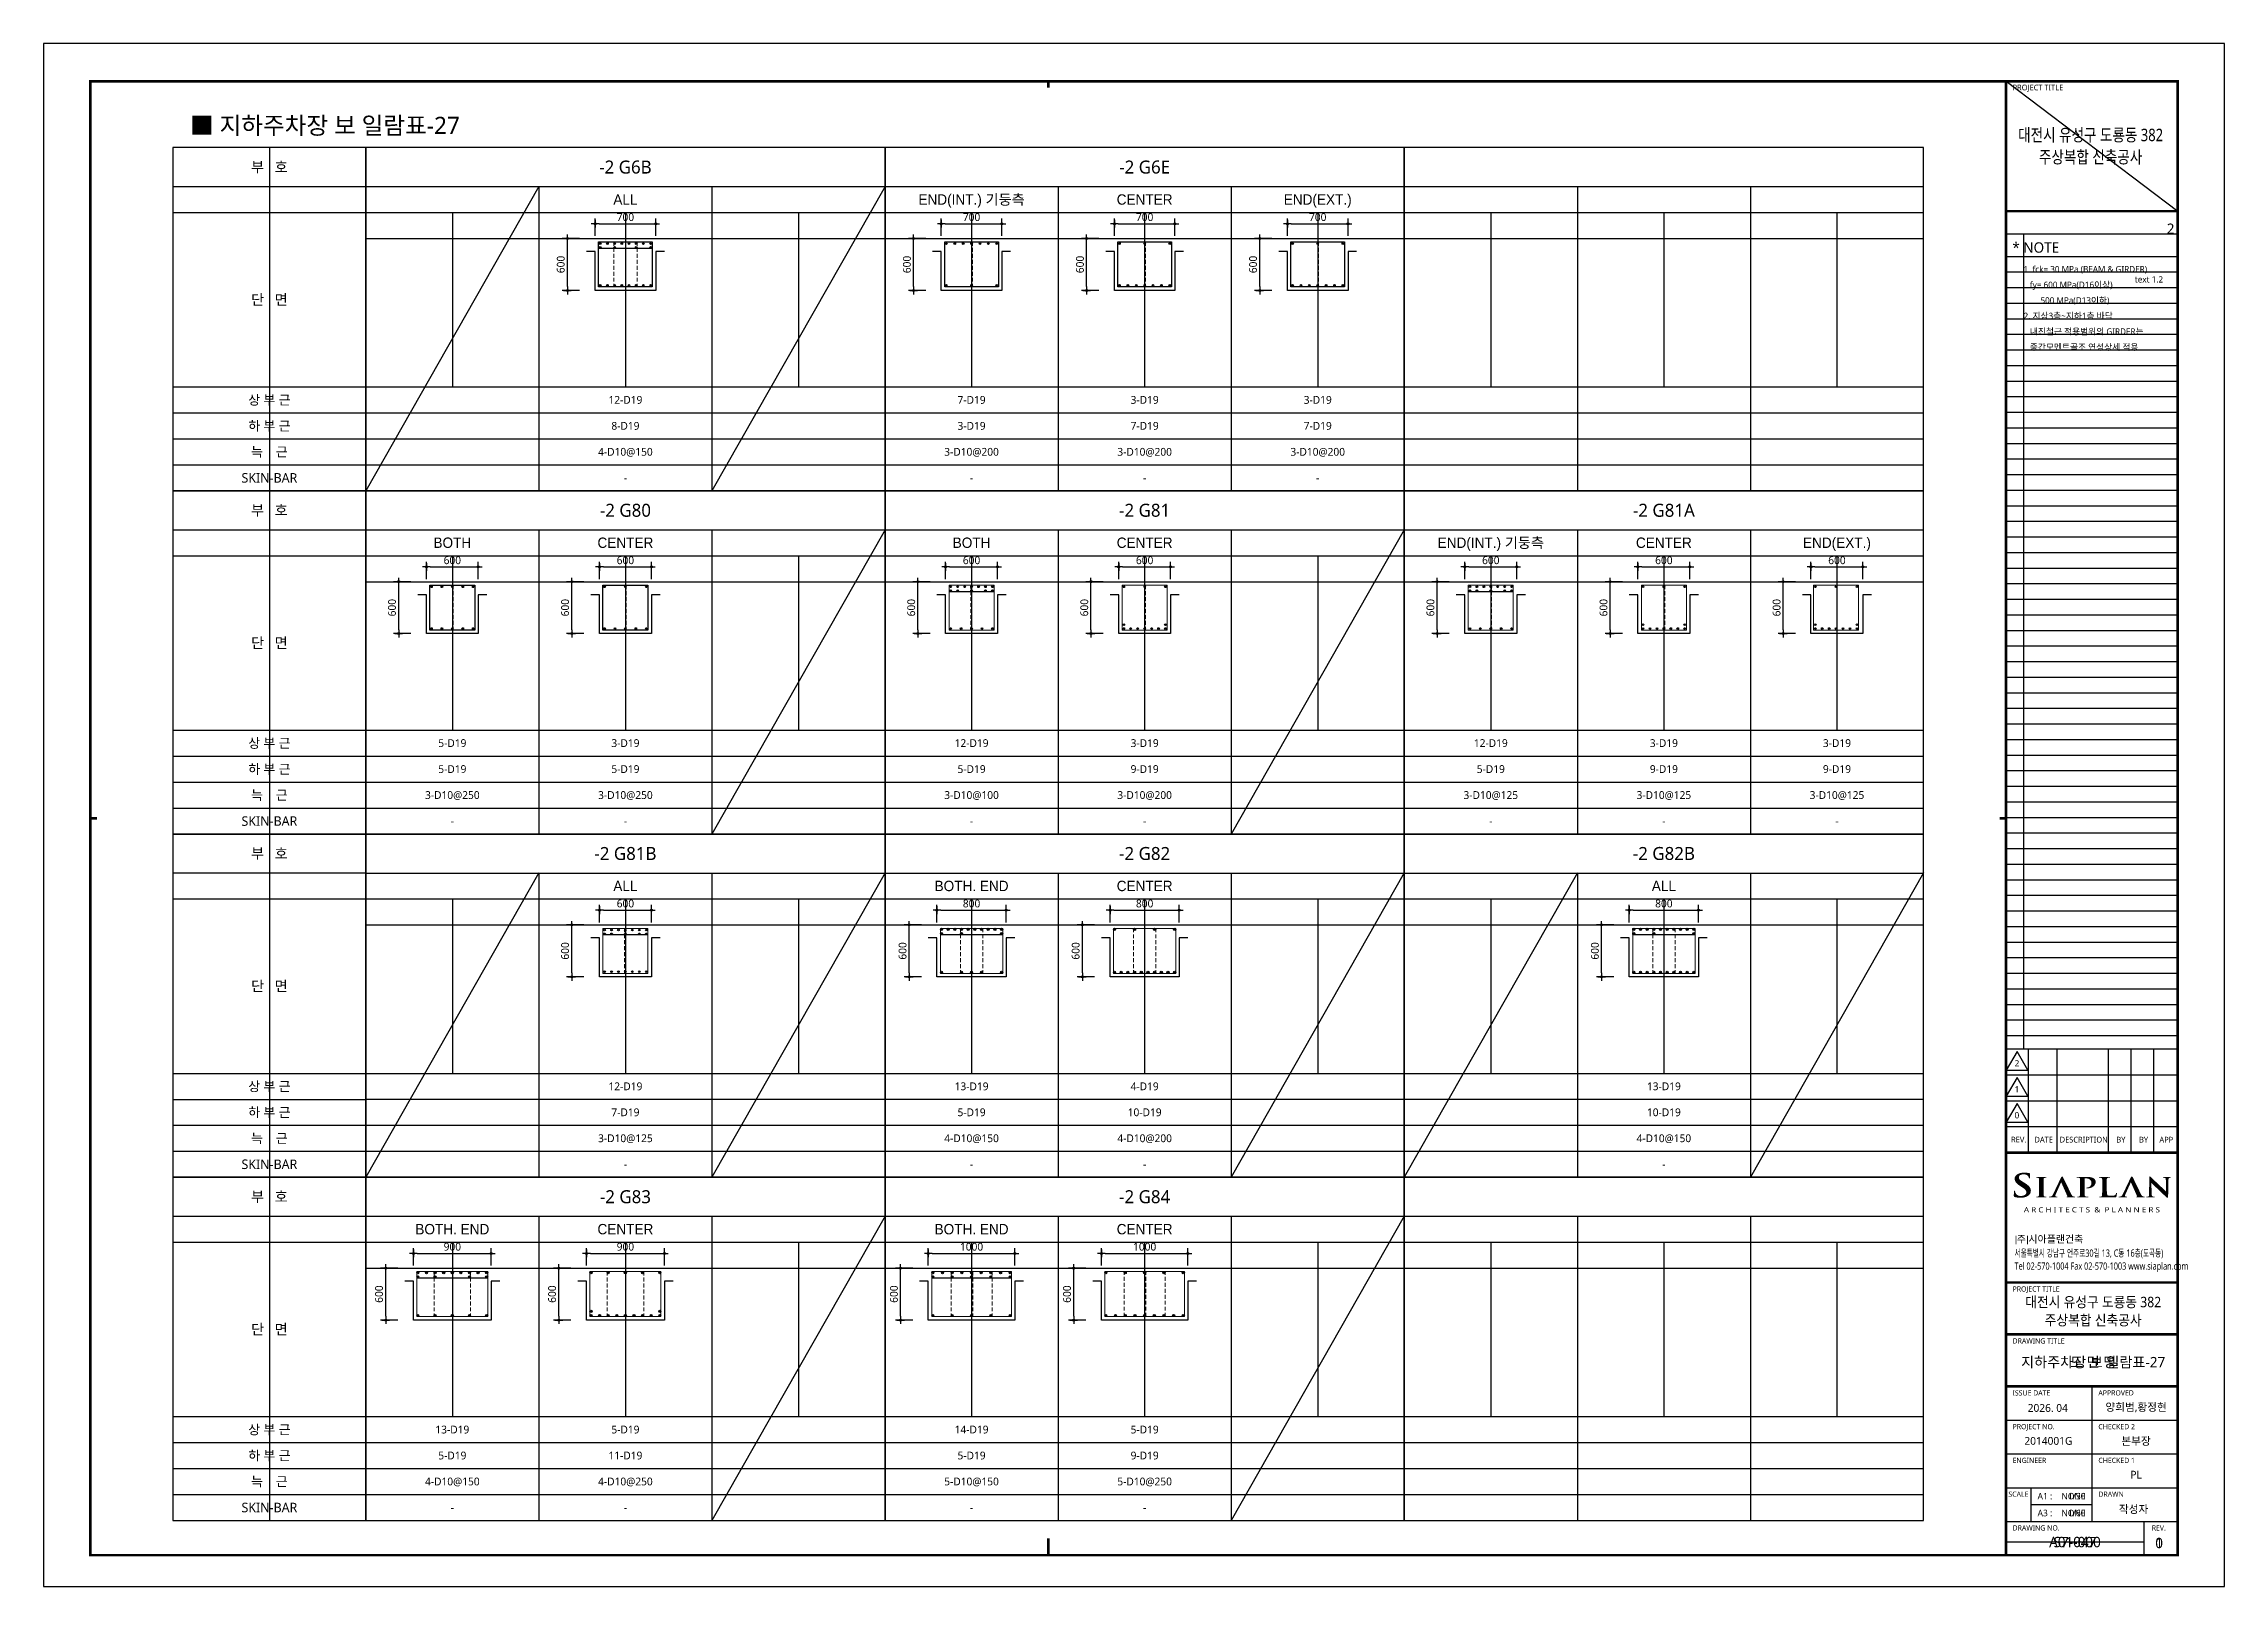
# Model space of a CAD drawing. Header units: millimetres. Extents: x 0 to 252030, y -124740 to 196020.
# Drawn here: x 75630 to 100830, y 71280 to 89100 of the extents above; entities that cross this region are included whole.
import ezdxf
from ezdxf.enums import TextEntityAlignment as Align

# ---------------------------------------------------------------- set-up
doc = ezdxf.new("R2010")
doc.units = ezdxf.units.MM
doc.header["$LTSCALE"] = 30
doc.linetypes.add('HID', pattern=[2.3, 1.5, -0.8])
doc.layers.get('DEFPOINTS').update_dxf_attribs({"color": 142})
for name, color, linetype in [('0-SEC1', 3, 'Continuous'), ('AA-SHEET-TEXT', 3, 'Continuous'), ('CON', 2, 'Continuous'), ('DIM', 7, 'Continuous'), ('ETC', 7, 'Continuous'), ('S-철근', 3, 'Continuous'), ('SHEET', 7, 'Continuous'), ('TEX', 3, 'Continuous'), ('TEXT', 6, 'Continuous'), ('TXT', 3, 'Continuous'), ('XR-FORM_(도룡동)$0$AA-SHEET', 9, 'Continuous'), ('XR-FORM_(도룡동)$0$Sheet', 7, 'Continuous'), ('XR-FORM_(도룡동)$0$Sheet-text', 3, 'Continuous'), ('XR-FORM_(도룡동)$0$TEXT', 3, 'Continuous')]:
    doc.layers.add(name, color=color, linetype=linetype)
doc.layers.add('Stirrup', color=1, linetype='Continuous', lineweight=0)
doc.layers.add('TieBar', color=7, linetype='HID', lineweight=0)
doc.styles.get("Standard").update_dxf_attribs({"font": 'malgun.ttf'})
doc.styles.add('XR-FORM$0$맑은고딕', font='malgun.ttf')
doc.styles.add('XR-FORM_(도룡동)$0$맑은고딕', font='malgun.ttf')
doc.styles.add('XR-FORM_(도룡동)$0$충북옥천_FORM$0$맑은고딕', font='malgun.ttf')
doc.styles.add('XR-FORM_(도룡동)$1$맑은고딕', font='malgun.ttf')
doc.styles.add('XR-FORM_(도룡동)$2$맑은고딕', font='malgun.ttf')
doc.styles.add('XR-FORM_(도룡동)$3$맑은고딕', font='malgun.ttf')
doc.styles.add('돋움', font='Dotum.ttf')
doc.styles.add('맑은 고딕', font='malgun.ttf')
doc.styles.add('맑은고딕', font='malgun.ttf')
doc.dimstyles.new('30NDIM', dxfattribs={"dimscale": 50, "dimtxt": 3, "dimasz": 1.5, "dimexe": 2, "dimexo": 6, "dimgap": 1, "dimtad": 1, "dimdec": 0, "dimrnd": 0.25, "dimzin": 0, "dimdsep": 46, "dimtxsty": 'Standard', "dimblk": 'Z_DOT', "dimcen": 5, "dimclrd": 256, "dimclre": 256, "dimclrt": 3, "dimadec": 0, "dimazin": 0, "dimtm": 1e-09, "dimtfac": 1, "dimtdec": 0, "dimtix": 1, "dimtmove": 2, "dimatfit": 1, "dimldrblk": 'Z_DOT', "dimfxl": 1, "dimtolj": 1, "dimtzin": 0, "dimarcsym": 0})

msp = doc.modelspace()

# ---------------------------------------------------------------- texts
at = {"layer": 'AA-SHEET-TEXT'}
for s, style, p in [('지하주차장 보 일람표-27', 'XR-FORM$0$맑은고딕', (99313.90026, 73869.9794)), ('S7-047', 'XR-FORM_(도룡동)$2$맑은고딕', (99103.50013, 71791.90968)), ('0', '맑은고딕', (100075.95675, 71781.07997))]:
    msp.add_text(s, height=120, dxfattribs=dict(at, style=style)).set_placement(p, align=Align.MIDDLE_CENTER)
for s, style, p in [('1/30', 'XR-FORM_(도룡동)$0$맑은고딕', (99225.41387, 72322.15212)), ('1/60', 'XR-FORM_(도룡동)$1$맑은고딕', (99225.41387, 72127.38398))]:
    msp.add_text(s, height=75, dxfattribs=dict(at, style=style)).set_placement(p, align=Align.MIDDLE_RIGHT)
at = {"layer": 'TEXT', "style": '맑은 고딕'}
msp.add_text('■ 지하주차장 보 일람표-27', height=200, dxfattribs=at).set_placement((77322.82534, 88154.96949), align=Align.MIDDLE_LEFT)
at = {"layer": 'TXT', "color": 2, "style": '맑은 고딕'}
for s, p in [('-2 G6B', (82353.00013, 87674.49992)), ('-2 G6E', (88353.00013, 87674.49992)), ('-2 G80', (82353.00013, 83709.99992)), ('-2 G81', (88353.00013, 83709.99992)), ('-2 G81A', (94353.00013, 83709.99992)), ('-2 G81B', (82353.00013, 79745.49992)), ('-2 G82', (88353.00013, 79745.49992)), ('-2 G82B', (94353.00013, 79745.49992)), ('-2 G83', (82353.00013, 75780.99992)), ('-2 G84', (88353.00013, 75780.99992))]:
    msp.add_text(s, height=150, dxfattribs=at).set_placement(p, align=Align.MIDDLE_CENTER)
at = {"layer": 'TXT'}
for s, height, style, p in [('ALL', 120, '돋움', (82353.00013, 87299.49992)), ('END(INT.) 기둥측', 120, '돋움', (86353.00013, 87299.49992)), ('CENTER', 120, '돋움', (88353.00013, 87299.49992)), ('END(EXT.)', 120, '돋움', (90353.00013, 87299.49992)), ('12-D19', 90, '맑은 고딕', (82353.00013, 84984.99992)), ('7-D19', 90, '맑은 고딕', (86353.00013, 84984.99992)), ('3-D19', 90, '맑은 고딕', (88353.00013, 84984.99992)), ('3-D19', 90, '맑은 고딕', (90353.00013, 84984.99992)), ('8-D19', 90, '맑은 고딕', (82353.00013, 84684.99992)), ('3-D19', 90, '맑은 고딕', (86353.00013, 84684.99992)), ('7-D19', 90, '맑은 고딕', (88353.00013, 84684.99992)), ('7-D19', 90, '맑은 고딕', (90353.00013, 84684.99992)), ('4-D10@150', 90, '맑은 고딕', (82353.00013, 84384.99992)), ('3-D10@200', 90, '맑은 고딕', (86353.00013, 84384.99992)), ('3-D10@200', 90, '맑은 고딕', (88353.00013, 84384.99992)), ('3-D10@200', 90, '맑은 고딕', (90353.00013, 84384.99992)), ('-', 90, '맑은 고딕', (82353.00013, 84084.99992)), ('-', 90, '맑은 고딕', (86353.00013, 84084.99992)), ('-', 90, '맑은 고딕', (88353.00013, 84084.99992)), ('-', 90, '맑은 고딕', (90353.00013, 84084.99992)), ('BOTH', 120, '돋움', (80353.00013, 83334.99992)), ('CENTER', 120, '돋움', (82353.00013, 83334.99992)), ('BOTH', 120, '돋움', (86353.00013, 83334.99992)), ('CENTER', 120, '돋움', (88353.00013, 83334.99992)), ('END(INT.) 기둥측', 120, '돋움', (92353.00013, 83334.99992)), ('CENTER', 120, '돋움', (94353.00013, 83334.99992)), ('END(EXT.)', 120, '돋움', (96353.00013, 83334.99992)), ('5-D19', 90, '맑은 고딕', (80353.00013, 81020.49992)), ('3-D19', 90, '맑은 고딕', (82353.00013, 81020.49992)), ('12-D19', 90, '맑은 고딕', (86353.00013, 81020.49992)), ('3-D19', 90, '맑은 고딕', (88353.00013, 81020.49992)), ('12-D19', 90, '맑은 고딕', (92353.00013, 81020.49992)), ('3-D19', 90, '맑은 고딕', (94353.00013, 81020.49992)), ('3-D19', 90, '맑은 고딕', (96353.00013, 81020.49992)), ('5-D19', 90, '맑은 고딕', (80353.00013, 80720.49992)), ('5-D19', 90, '맑은 고딕', (82353.00013, 80720.49992)), ('5-D19', 90, '맑은 고딕', (86353.00013, 80720.49992)), ('9-D19', 90, '맑은 고딕', (88353.00013, 80720.49992)), ('5-D19', 90, '맑은 고딕', (92353.00013, 80720.49992)), ('9-D19', 90, '맑은 고딕', (94353.00013, 80720.49992)), ('9-D19', 90, '맑은 고딕', (96353.00013, 80720.49992)), ('3-D10@250', 90, '맑은 고딕', (80353.00013, 80420.49992)), ('3-D10@250', 90, '맑은 고딕', (82353.00013, 80420.49992)), ('3-D10@100', 90, '맑은 고딕', (86353.00013, 80420.49992)), ('3-D10@200', 90, '맑은 고딕', (88353.00013, 80420.49992)), ('3-D10@125', 90, '맑은 고딕', (92353.00013, 80420.49992)), ('3-D10@125', 90, '맑은 고딕', (94353.00013, 80420.49992)), ('3-D10@125', 90, '맑은 고딕', (96353.00013, 80420.49992)), ('-', 90, '맑은 고딕', (80353.00013, 80120.49992)), ('-', 90, '맑은 고딕', (82353.00013, 80120.49992)), ('-', 90, '맑은 고딕', (86353.00013, 80120.49992)), ('-', 90, '맑은 고딕', (88353.00013, 80120.49992)), ('-', 90, '맑은 고딕', (92353.00013, 80120.49992)), ('-', 90, '맑은 고딕', (94353.00013, 80120.49992)), ('-', 90, '맑은 고딕', (96353.00013, 80120.49992)), ('ALL', 120, '돋움', (82353.00013, 79370.49992)), ('BOTH. END', 120, '돋움', (86353.00013, 79370.49992)), ('CENTER', 120, '돋움', (88353.00013, 79370.49992)), ('ALL', 120, '돋움', (94353.00013, 79370.49992)), ('12-D19', 90, '맑은 고딕', (82353.00013, 77055.99992)), ('13-D19', 90, '맑은 고딕', (86353.00013, 77055.99992)), ('4-D19', 90, '맑은 고딕', (88353.00013, 77055.99992)), ('13-D19', 90, '맑은 고딕', (94353.00013, 77055.99992)), ('7-D19', 90, '맑은 고딕', (82353.00013, 76755.99992)), ('5-D19', 90, '맑은 고딕', (86353.00013, 76755.99992)), ('10-D19', 90, '맑은 고딕', (88353.00013, 76755.99992)), ('10-D19', 90, '맑은 고딕', (94353.00013, 76755.99992)), ('3-D10@125', 90, '맑은 고딕', (82353.00013, 76455.99992)), ('4-D10@150', 90, '맑은 고딕', (86353.00013, 76455.99992)), ('4-D10@200', 90, '맑은 고딕', (88353.00013, 76455.99992)), ('4-D10@150', 90, '맑은 고딕', (94353.00013, 76455.99992)), ('-', 90, '맑은 고딕', (82353.00013, 76155.99992)), ('-', 90, '맑은 고딕', (86353.00013, 76155.99992)), ('-', 90, '맑은 고딕', (88353.00013, 76155.99992)), ('-', 90, '맑은 고딕', (94353.00013, 76155.99992)), ('BOTH. END', 120, '돋움', (80353.00013, 75405.99992)), ('CENTER', 120, '돋움', (82353.00013, 75405.99992)), ('BOTH. END', 120, '돋움', (86353.00013, 75405.99992)), ('CENTER', 120, '돋움', (88353.00013, 75405.99992)), ('13-D19', 90, '맑은 고딕', (80353.00013, 73091.49992)), ('5-D19', 90, '맑은 고딕', (82353.00013, 73091.49992)), ('14-D19', 90, '맑은 고딕', (86353.00013, 73091.49992)), ('5-D19', 90, '맑은 고딕', (88353.00013, 73091.49992)), ('5-D19', 90, '맑은 고딕', (80353.00013, 72791.49992)), ('11-D19', 90, '맑은 고딕', (82353.00013, 72791.49992)), ('5-D19', 90, '맑은 고딕', (86353.00013, 72791.49992)), ('9-D19', 90, '맑은 고딕', (88353.00013, 72791.49992)), ('4-D10@150', 90, '맑은 고딕', (80353.00013, 72491.49992)), ('4-D10@250', 90, '맑은 고딕', (82353.00013, 72491.49992)), ('5-D10@150', 90, '맑은 고딕', (86353.00013, 72491.49992)), ('5-D10@250', 90, '맑은 고딕', (88353.00013, 72491.49992)), ('-', 90, '맑은 고딕', (80353.00013, 72191.49992)), ('-', 90, '맑은 고딕', (82353.00013, 72191.49992)), ('-', 90, '맑은 고딕', (86353.00013, 72191.49992)), ('-', 90, '맑은 고딕', (88353.00013, 72191.49992))]:
    msp.add_text(s, height=height, dxfattribs=dict(at, style=style)).set_placement(p, align=Align.MIDDLE_CENTER)

# ---------------------------------------------------------------- blocks, each defined once
blk = doc.blocks.new('XR-FORM_(도룡동)$0$S')
at = {"layer": 'XR-FORM_(도룡동)$0$Sheet'}
h = blk.add_hatch(color=6, dxfattribs=at)
edge = h.paths.add_edge_path()
edge.add_spline(control_points=[(76338, 15545), (76338, 15545), (76295, 15571), (76295, 15571), (76172, 15645), (76132, 15687), (76132, 15744), (76132, 15817), (76203, 15865), (76313, 15865), (76409, 15865), (76454, 15832), (76479, 15807), (76511, 15775), (76518, 15737), (76518, 15729), (76518, 15711), (76524, 15702), (76538, 15702), (76557, 15702), (76559, 15724), (76559, 15744), (76559, 15811), (76562, 15848), (76564, 15870), (76564, 15870), (76565, 15890), (76565, 15890), (76565, 15905), (76548, 15908), (76540, 15909), (76494, 15919), (76430, 15930), (76333, 15930), (76119, 15930), (75970, 15833), (75970, 15695), (75970, 15588), (76037, 15502), (76202, 15401), (76202, 15401), (76273, 15357), (76273, 15357), (76398, 15281), (76423, 15225), (76423, 15165), (76423, 15099), (76352, 15030), (76220, 15030), (76155, 15030), (76041, 15045), (76002, 15150), (75994, 15172), (75988, 15197), (75988, 15211), (75988, 15217), (75988, 15236), (75968, 15236), (75948, 15236), (75946, 15209), (75945, 15201), (75945, 15201), (75945, 15197), (75945, 15197), (75943, 15174), (75938, 15104), (75938, 15040), (75938, 15011), (75943, 15004), (75970, 14994), (76035, 14972), (76103, 14962), (76198, 14962), (76298, 14962), (76379, 14979), (76447, 15013), (76575, 15079), (76595, 15177), (76595, 15230), (76595, 15347), (76528, 15430), (76338, 15545)], knot_values=[0, 0, 0, 0, 1, 1, 1, 2, 2, 2, 3, 3, 3, 4, 4, 4, 5, 5, 5, 6, 6, 6, 7, 7, 7, 8, 8, 8, 9, 9, 9, 10, 10, 10, 11, 11, 11, 12, 12, 12, 13, 13, 13, 14, 14, 14, 15, 15, 15, 16, 16, 16, 17, 17, 17, 18, 18, 18, 19, 19, 19, 20, 20, 20, 21, 21, 21, 22, 22, 22, 23, 23, 23, 24, 24, 24, 25, 25, 25, 26, 26, 26, 27, 27, 27, 27], degree=3, periodic=0)
h = blk.add_hatch(color=6, dxfattribs=at)
edge = h.paths.add_edge_path()
edge.add_spline(control_points=[(77180, 15007), (77180, 15007), (77166, 15007), (77166, 15007), (77156, 15007), (77148, 15007), (77134, 15009), (77098, 15014), (77093, 15029), (77089, 15056), (77084, 15098), (77084, 15641), (77086, 15677), (77089, 15714), (77100, 15725), (77131, 15729), (77143, 15731), (77153, 15732), (77163, 15732), (77163, 15732), (77180, 15732), (77180, 15732), (77188, 15732), (77195, 15739), (77195, 15747), (77195, 15755), (77188, 15761), (77180, 15761), (77180, 15761), (76814, 15761), (76814, 15761), (76806, 15761), (76800, 15755), (76800, 15747), (76800, 15739), (76806, 15732), (76814, 15732), (76814, 15732), (76832, 15732), (76832, 15732), (76847, 15732), (76860, 15730), (76871, 15728), (76897, 15723), (76909, 15710), (76912, 15677), (76912, 15677), (76912, 15677), (76912, 15677), (76914, 15650), (76915, 15103), (76908, 15057), (76904, 15025), (76895, 15014), (76873, 15011), (76858, 15008), (76843, 15007), (76827, 15007), (76826, 15007), (76814, 15007), (76814, 15007), (76806, 15007), (76800, 15000), (76800, 14992), (76800, 14984), (76806, 14977), (76814, 14977), (76814, 14977), (77180, 14977), (77180, 14977), (77188, 14977), (77195, 14984), (77195, 14992), (77195, 15000), (77188, 15007), (77180, 15007)], knot_values=[0, 0, 0, 0, 1, 1, 1, 2, 2, 2, 3, 3, 3, 4, 4, 4, 5, 5, 5, 6, 6, 6, 7, 7, 7, 8, 8, 8, 9, 9, 9, 10, 10, 10, 11, 11, 11, 12, 12, 12, 13, 13, 13, 14, 14, 14, 15, 15, 15, 16, 16, 16, 17, 17, 17, 18, 18, 18, 19, 19, 19, 20, 20, 20, 21, 21, 21, 22, 22, 22, 23, 23, 23, 24, 24, 24, 25, 25, 25, 25], degree=3, periodic=0)
h = blk.add_hatch(color=6, dxfattribs=at)
edge = h.paths.add_edge_path()
edge.add_spline(control_points=[(78289, 15008), (78289, 15008), (78256, 15008), (78256, 15008), (78252, 15008), (78248, 15009), (78243, 15010), (78220, 15014), (78192, 15028), (78158, 15085), (78158, 15085), (77848, 15727), (77836, 15749), (77824, 15773), (77816, 15784), (77802, 15784), (77787, 15784), (77771, 15771), (77757, 15741), (77757, 15741), (77450, 15097), (77450, 15097), (77424, 15042), (77401, 15015), (77350, 15010), (77342, 15009), (77328, 15008), (77317, 15008), (77317, 15008), (77304, 15008), (77304, 15008), (77298, 15008), (77292, 15002), (77292, 14994), (77292, 14987), (77298, 14980), (77304, 14980), (77304, 14980), (77609, 14980), (77609, 14980), (77615, 14980), (77621, 14987), (77621, 14994), (77621, 15002), (77615, 15008), (77609, 15008), (77609, 15008), (77576, 15008), (77576, 15008), (77539, 15008), (77534, 15021), (77534, 15033), (77534, 15044), (77540, 15068), (77552, 15094), (77552, 15094), (77762, 15561), (77762, 15561), (77762, 15561), (78005, 15016), (78004, 15016), (78005, 15014), (78005, 15012), (78004, 15010), (78003, 15008), (78001, 15008), (77998, 15008), (77998, 15008), (77984, 15008), (77984, 15008), (77978, 15008), (77972, 15002), (77972, 14994), (77972, 14987), (77978, 14980), (77984, 14980), (77984, 14980), (78289, 14980), (78289, 14980), (78295, 14980), (78301, 14987), (78301, 14994), (78301, 15002), (78295, 15008), (78289, 15008)], knot_values=[0, 0, 0, 0, 1, 1, 1, 2, 2, 2, 3, 3, 3, 4, 4, 4, 5, 5, 5, 6, 6, 6, 7, 7, 7, 8, 8, 8, 9, 9, 9, 10, 10, 10, 11, 11, 11, 12, 12, 12, 13, 13, 13, 14, 14, 14, 15, 15, 15, 16, 16, 16, 17, 17, 17, 18, 18, 18, 19, 19, 19, 20, 20, 20, 21, 21, 21, 22, 22, 22, 23, 23, 23, 24, 24, 24, 25, 25, 25, 26, 26, 26, 27, 27, 27, 28, 28, 28, 28], degree=3, periodic=0)
h = blk.add_hatch(color=250, dxfattribs=at)
edge = h.paths.add_edge_path()
edge.add_spline(control_points=[(78762, 15355), (78740, 15355), (78721, 15354), (78721, 15339), (78721, 15329), (78732, 15327), (78739, 15326), (78739, 15326), (78761, 15325), (78768, 15325), (78956, 15325), (79092, 15431), (79092, 15577), (79092, 15629), (79059, 15678), (79025, 15703), (79003, 15719), (78945, 15762), (78781, 15762), (78781, 15762), (78772, 15762), (78771, 15762), (78771, 15762), (78376, 15762), (78376, 15762), (78367, 15762), (78360, 15756), (78360, 15748), (78360, 15740), (78367, 15734), (78376, 15734), (78376, 15734), (78423, 15734), (78423, 15734), (78429, 15733), (78435, 15733), (78438, 15732), (78480, 15725), (78488, 15709), (78491, 15677), (78491, 15677), (78491, 15677), (78491, 15677), (78493, 15651), (78494, 15108), (78487, 15062), (78481, 15030), (78474, 15013), (78453, 15010), (78437, 15007), (78422, 15006), (78407, 15006), (78406, 15006), (78396, 15006), (78396, 15006), (78387, 15006), (78380, 14999), (78380, 14991), (78380, 14983), (78387, 14977), (78396, 14977), (78396, 14977), (78791, 14977), (78791, 14977), (78800, 14977), (78807, 14983), (78807, 14991), (78807, 14999), (78800, 15006), (78791, 15006), (78791, 15006), (78781, 15006), (78781, 15006), (78761, 15006), (78733, 15008), (78715, 15010), (78681, 15013), (78672, 15031), (78668, 15061), (78662, 15105), (78662, 15684), (78662, 15690), (78662, 15699), (78664, 15704), (78669, 15705), (78679, 15708), (78707, 15709), (78729, 15709), (78757, 15709), (78810, 15704), (78857, 15670), (78924, 15623), (78931, 15562), (78931, 15520), (78931, 15418), (78833, 15355), (78762, 15355)], knot_values=[0, 0, 0, 0, 1, 1, 1, 2, 2, 2, 3, 3, 3, 4, 4, 4, 5, 5, 5, 6, 6, 6, 7, 7, 7, 8, 8, 8, 9, 9, 9, 10, 10, 10, 11, 11, 11, 12, 12, 12, 13, 13, 13, 14, 14, 14, 15, 15, 15, 16, 16, 16, 17, 17, 17, 18, 18, 18, 19, 19, 19, 20, 20, 20, 21, 21, 21, 22, 22, 22, 23, 23, 23, 24, 24, 24, 25, 25, 25, 26, 26, 26, 27, 27, 27, 28, 28, 28, 29, 29, 29, 30, 30, 30, 31, 31, 31, 32, 32, 32, 32], degree=3, periodic=0)
h = blk.add_hatch(color=250, dxfattribs=at)
edge = h.paths.add_edge_path()
edge.add_spline(control_points=[(79896, 15147), (79880, 15147), (79878, 15134), (79877, 15128), (79875, 15109), (79860, 15082), (79845, 15069), (79815, 15043), (79768, 15042), (79696, 15042), (79592, 15042), (79561, 15049), (79541, 15063), (79541, 15063), (79541, 15063), (79541, 15063), (79522, 15076), (79515, 15314), (79515, 15460), (79515, 15617), (79515, 15645), (79518, 15677), (79521, 15714), (79532, 15724), (79562, 15729), (79578, 15731), (79599, 15732), (79612, 15732), (79620, 15732), (79633, 15732), (79638, 15739), (79640, 15742), (79641, 15745), (79641, 15748), (79641, 15756), (79634, 15762), (79626, 15762), (79626, 15762), (79235, 15762), (79235, 15762), (79226, 15762), (79220, 15756), (79220, 15748), (79220, 15743), (79222, 15738), (79227, 15736), (79227, 15735), (79229, 15735), (79229, 15734), (79235, 15732), (79243, 15732), (79247, 15732), (79265, 15732), (79280, 15731), (79290, 15729), (79331, 15722), (79340, 15709), (79342, 15677), (79344, 15651), (79345, 15108), (79338, 15062), (79332, 15030), (79326, 15013), (79304, 15010), (79290, 15007), (79276, 15006), (79262, 15006), (79262, 15006), (79245, 15006), (79245, 15006), (79237, 15006), (79230, 14999), (79230, 14991), (79230, 14983), (79237, 14977), (79245, 14977), (79245, 14977), (79615, 14977), (79615, 14977), (79615, 14977), (79805, 14976), (79805, 14976), (79874, 14976), (79882, 14981), (79891, 15006), (79901, 15036), (79910, 15113), (79910, 15125), (79910, 15135), (79910, 15147), (79896, 15147)], knot_values=[0, 0, 0, 0, 1, 1, 1, 2, 2, 2, 3, 3, 3, 4, 4, 4, 5, 5, 5, 6, 6, 6, 7, 7, 7, 8, 8, 8, 9, 9, 9, 10, 10, 10, 11, 11, 11, 12, 12, 12, 13, 13, 13, 14, 14, 14, 15, 15, 15, 16, 16, 16, 17, 17, 17, 18, 18, 18, 19, 19, 19, 20, 20, 20, 21, 21, 21, 22, 22, 22, 23, 23, 23, 24, 24, 24, 25, 25, 25, 26, 26, 26, 27, 27, 27, 28, 28, 28, 29, 29, 29, 30, 30, 30, 30], degree=3, periodic=0)
h = blk.add_hatch(color=250, dxfattribs=at)
edge = h.paths.add_edge_path()
edge.add_spline(control_points=[(80974, 15008), (80974, 15008), (80942, 15008), (80942, 15008), (80937, 15008), (80933, 15009), (80928, 15010), (80905, 15014), (80878, 15028), (80843, 15085), (80843, 15085), (80533, 15727), (80521, 15749), (80509, 15773), (80501, 15784), (80487, 15784), (80472, 15784), (80457, 15771), (80442, 15741), (80442, 15741), (80135, 15097), (80135, 15097), (80109, 15042), (80086, 15015), (80035, 15010), (80027, 15009), (80013, 15008), (80002, 15008), (80002, 15008), (79989, 15008), (79989, 15008), (79983, 15008), (79977, 15002), (79977, 14994), (79977, 14987), (79983, 14980), (79989, 14980), (79989, 14980), (80294, 14980), (80294, 14980), (80300, 14980), (80306, 14987), (80306, 14994), (80306, 15002), (80300, 15008), (80294, 15008), (80294, 15008), (80261, 15008), (80261, 15008), (80224, 15008), (80219, 15021), (80219, 15033), (80219, 15044), (80225, 15068), (80237, 15094), (80237, 15094), (80447, 15561), (80447, 15561), (80447, 15561), (80690, 15016), (80690, 15016), (80690, 15014), (80690, 15012), (80689, 15010), (80688, 15008), (80686, 15008), (80683, 15008), (80683, 15008), (80669, 15008), (80669, 15008), (80663, 15008), (80657, 15002), (80657, 14994), (80657, 14987), (80663, 14980), (80669, 14980), (80669, 14980), (80974, 14980), (80974, 14980), (80980, 14980), (80986, 14987), (80986, 14994), (80986, 15002), (80980, 15008), (80974, 15008)], knot_values=[0, 0, 0, 0, 1, 1, 1, 2, 2, 2, 3, 3, 3, 4, 4, 4, 5, 5, 5, 6, 6, 6, 7, 7, 7, 8, 8, 8, 9, 9, 9, 10, 10, 10, 11, 11, 11, 12, 12, 12, 13, 13, 13, 14, 14, 14, 15, 15, 15, 16, 16, 16, 17, 17, 17, 18, 18, 18, 19, 19, 19, 20, 20, 20, 21, 21, 21, 22, 22, 22, 23, 23, 23, 24, 24, 24, 25, 25, 25, 26, 26, 26, 27, 27, 27, 28, 28, 28, 28], degree=3, periodic=0)
h = blk.add_hatch(color=250, dxfattribs=at)
edge = h.paths.add_edge_path()
edge.add_spline(control_points=[(81976, 15761), (81976, 15761), (81692, 15761), (81692, 15761), (81686, 15761), (81681, 15755), (81681, 15747), (81681, 15739), (81686, 15732), (81692, 15732), (81692, 15732), (81700, 15732), (81702, 15732), (81718, 15732), (81744, 15732), (81760, 15726), (81783, 15717), (81794, 15705), (81795, 15641), (81795, 15641), (81806, 15233), (81806, 15224), (81806, 15224), (81806, 15202), (81806, 15202), (81797, 15210), (81212, 15762), (81212, 15762), (81199, 15775), (81187, 15784), (81176, 15784), (81158, 15784), (81158, 15750), (81158, 15740), (81158, 15740), (81148, 15134), (81148, 15134), (81147, 15045), (81143, 15018), (81117, 15011), (81101, 15006), (81079, 15006), (81068, 15006), (81067, 15006), (81057, 15006), (81057, 15006), (81051, 15006), (81046, 14999), (81046, 14991), (81046, 14983), (81051, 14976), (81057, 14976), (81057, 14976), (81353, 14976), (81353, 14976), (81359, 14976), (81364, 14983), (81364, 14991), (81364, 14999), (81359, 15006), (81353, 15006), (81353, 15006), (81342, 15006), (81340, 15006), (81324, 15006), (81303, 15006), (81284, 15013), (81268, 15018), (81251, 15035), (81248, 15122), (81248, 15122), (81237, 15522), (81236, 15534), (81241, 15530), (81780, 15014), (81821, 14978), (81833, 14966), (81851, 14966), (81864, 14966), (81880, 14966), (81882, 14986), (81882, 15002), (81882, 15002), (81894, 15649), (81894, 15649), (81895, 15706), (81903, 15722), (81931, 15729), (81944, 15732), (81952, 15732), (81963, 15732), (81965, 15732), (81976, 15732), (81976, 15732), (81982, 15732), (81987, 15739), (81987, 15747), (81987, 15755), (81982, 15761), (81976, 15761)], knot_values=[0, 0, 0, 0, 1, 1, 1, 2, 2, 2, 3, 3, 3, 4, 4, 4, 5, 5, 5, 6, 6, 6, 7, 7, 7, 8, 8, 8, 9, 9, 9, 10, 10, 10, 11, 11, 11, 12, 12, 12, 13, 13, 13, 14, 14, 14, 15, 15, 15, 16, 16, 16, 17, 17, 17, 18, 18, 18, 19, 19, 19, 20, 20, 20, 21, 21, 21, 22, 22, 22, 23, 23, 23, 24, 24, 24, 25, 25, 25, 26, 26, 26, 27, 27, 27, 28, 28, 28, 29, 29, 29, 30, 30, 30, 31, 31, 31, 32, 32, 32, 33, 33, 33, 33], degree=3, periodic=0)
at = {"layer": 'DEFPOINTS'}
for p, q in [((75750, 52950), (82250, 52950)), ((75640, 52073), (82226, 52073)), ((76315, 52073), (76315, 20700)), ((82250, 51196), (75640, 51196)), ((82250, 50596), (75640, 50596)), ((82250, 49996), (75640, 49996)), ((82250, 49396), (75640, 49396)), ((82250, 48796), (75640, 48796)), ((82250, 48196), (75640, 48196)), ((82250, 47596), (75640, 47596)), ((82250, 46996), (75640, 46996)), ((82250, 46396), (75640, 46396)), ((82250, 45796), (75640, 45796)), ((82250, 45196), (75640, 45196)), ((82250, 44596), (75640, 44596)), ((82250, 43996), (75640, 43996)), ((82250, 43396), (75640, 43396)), ((82250, 42796), (75640, 42796)), ((82250, 42196), (75640, 42196)), ((82250, 41596), (75640, 41596)), ((82250, 40996), (75640, 40996)), ((82250, 40396), (75640, 40396)), ((82250, 39796), (75640, 39796)), ((82250, 39196), (75640, 39196)), ((82250, 38596), (75640, 38596)), ((82250, 37996), (75640, 37996)), ((82250, 37396), (75640, 37396)), ((82250, 36796), (75640, 36796)), ((82250, 36196), (75640, 36196)), ((82250, 35596), (75640, 35596)), ((82250, 34996), (75640, 34996)), ((82250, 34396), (75640, 34396)), ((82250, 33796), (75640, 33796)), ((82250, 33196), (75640, 33196)), ((82250, 32596), (75640, 32596)), ((82250, 31996), (75640, 31996)), ((82250, 31396), (75640, 31396)), ((82250, 30796), (75640, 30796)), ((82250, 30196), (75640, 30196)), ((82250, 29596), (75640, 29596)), ((82250, 28996), (75640, 28996)), ((82250, 28396), (75640, 28396)), ((82250, 27796), (75640, 27796)), ((82250, 27196), (75640, 27196)), ((82250, 26596), (75640, 26596)), ((82250, 25996), (75640, 25996)), ((82250, 25396), (75640, 25396)), ((82250, 24796), (75640, 24796)), ((82250, 24196), (75640, 24196)), ((82250, 23596), (75640, 23596)), ((82250, 22996), (75640, 22996)), ((82250, 22396), (75640, 22396)), ((82250, 21796), (75640, 21796)), ((82250, 21196), (75640, 21196)), ((80950, 1706), (75640, 1706))]:
    blk.add_line(p, q, dxfattribs=at)
at = {"layer": 'XR-FORM_(도룡동)$0$AA-SHEET', "const_width": 99.9}
blk.add_lwpolyline([(75750, 52950), (82250, 52950)], dxfattribs=at)
at = {"layer": 'XR-FORM_(도룡동)$0$Sheet'}
for p, q in [((75590, 20700), (82204, 20700)), ((76490, 20700), (76490, 16700)), ((77590, 20700), (77590, 16700)), ((79575, 20700), (79575, 16700)), ((80450, 20700), (80450, 16700)), ((81325, 20700), (81325, 16700)), ((75640, 19700), (82254, 19700)), ((75640, 18700), (82254, 18700)), ((75640, 17700), (82254, 17700)), ((78945, 7700), (78945, 2500)), ((75640, 6400), (82250, 6400)), ((75640, 5100), (82250, 5100)), ((75640, 3800), (82250, 3800)), ((76591, 3798), (76591, 2500)), ((76591, 3149), (78945, 3149)), ((75640, 2500), (82250, 2500)), ((80950, 2500), (80950, 1200))]:
    blk.add_line(p, q, dxfattribs=at)
at = {"layer": 'XR-FORM_(도룡동)$0$Sheet', "const_width": 100}
blk.add_lwpolyline([(1850, 57950), (82250, 57950), (82250, 1200), (1850, 1200)], close=True, dxfattribs=at)
at = {"layer": 'XR-FORM_(도룡동)$0$Sheet', "linetype": 'Continuous', "const_width": 100}
for points in [[(38745, 57950), (38745, 57700)], [(2100, 29575), (1850, 29575)], [(75640, 29575), (75390, 29575)], [(38745, 1846), (38745, 1200)]]:
    blk.add_lwpolyline(points, dxfattribs=at)
at = {"layer": 'XR-FORM_(도룡동)$0$Sheet', "const_width": 100}
for points in [[(75640, 57950), (75640, 1200)], [(75640, 52950), (82250, 52950)], [(75640, 16700), (82250, 16700)], [(75640, 11700), (82250, 11700)], [(75640, 9700), (82250, 9700)], [(75640, 7700), (82250, 7700)]]:
    blk.add_lwpolyline(points, dxfattribs=at)
at = {"layer": 'XR-FORM_(도룡동)$0$Sheet'}
for points in [[(76065, 20589), (75650, 19869), (76481, 19869)], [(76065, 19589), (75650, 18869), (76481, 18869)], [(76065, 18589), (75650, 17869), (76481, 17869)]]:
    blk.add_lwpolyline(points, close=True, dxfattribs=at)
at = {"layer": 'XR-FORM_(도룡동)$0$Sheet', "color": 3, "const_width": 28}
for points in [[(76026, 13508), (76026, 13172)], [(76466, 13508), (76466, 13172)]]:
    blk.add_lwpolyline(points, dxfattribs=at)
at = {"layer": 'DEFPOINTS', "style": 'XR-FORM_(도룡동)$3$맑은고딕'}
blk.add_text('2', height=400, dxfattribs=at).set_placement((82126, 52273), align=Align.MIDDLE_RIGHT)
blk.add_text('text 1.2', height=240, dxfattribs=at).set_placement((80599, 50202))
blk.add_text('도 면 명', height=400, dxfattribs=at).set_placement((78996, 8633), align=Align.MIDDLE_CENTER)
at = {"layer": 'XR-FORM_(도룡동)$0$Sheet', "style": 'XR-FORM_(도룡동)$3$맑은고딕'}
for s, height, p in [('PROJECT TITLE', 220, (75890, 57600)), ('PROJECT TITLE', 200, (75890, 11350)), ('DRAWING TITLE', 200, (75890, 9350)), ('ISSUE DATE', 200, (75890, 7350)), ('APPROVED', 200, (79195, 7350)), ('PROJECT NO. ', 200, (75890, 6050)), ('CHECKED 2 ', 200, (79195, 6050)), ('ENGINEER', 200, (75890, 4750)), ('CHECKED 1 ', 200, (79195, 4750)), ('SCALE', 200, (75730, 3450)), ('DRAWN', 200, (79195, 3450)), ('DRAWING NO.', 200, (75890, 2150)), ('REV.', 200, (81250, 2150))]:
    blk.add_text(s, height=height, dxfattribs=at).set_placement(p)
for s, height, p in [('2', 240, (76059, 20140)), ('1', 240, (76059, 19140)), ('0', 240, (76059, 18140)), (' REV.', 220, (76090, 17200)), ('DATE', 220, (77090, 17200)), ('DESCRIPTION', 220, (78632, 17200)), ('BY', 220, (80062, 17200)), ('BY', 220, (80938, 17200)), ('APP', 220, (81812, 17200))]:
    blk.add_text(s, height=height, dxfattribs=at).set_placement(p, align=Align.MIDDLE)
at = {"layer": 'XR-FORM_(도룡동)$0$Sheet', "color": 3, "style": 'XR-FORM_(도룡동)$3$맑은고딕', "width": 1.2}
blk.add_text('A R C H I T E C T S  &  P L A N N E R S', height=200, dxfattribs=at).set_placement((78947, 14500), align=Align.MIDDLE_CENTER)
at = {"layer": 'XR-FORM_(도룡동)$0$Sheet', "color": 3, "style": 'XR-FORM_(도룡동)$3$맑은고딕'}
blk.add_text('주 시아플랜건축', height=280, dxfattribs=at).set_placement((76057, 13372), align=Align.MIDDLE_LEFT)
at = {"layer": 'XR-FORM_(도룡동)$0$Sheet', "color": 3, "style": 'XR-FORM_(도룡동)$3$맑은고딕', "width": 0.65}
for s, p in [('서울특별시 강남구 언주로30길 13, C동 16층(도곡동)', (75966, 12833)), ('Tel 02-570-1004 Fax 02-570-1003 www.siaplan.com', (75966, 12333))]:
    blk.add_text(s, height=280, dxfattribs=at).set_placement(p, align=Align.MIDDLE_LEFT)
at = {"layer": 'XR-FORM_(도룡동)$0$Sheet-text', "style": 'XR-FORM_(도룡동)$3$맑은고딕'}
blk.add_text('* NOTE', height=400, dxfattribs=at).set_placement((75881, 51550), align=Align.MIDDLE_LEFT)
at = {"layer": 'XR-FORM_(도룡동)$0$TEXT'}
for s, height, style, p in [('2026. 04', 300, 'XR-FORM_(도룡동)$3$맑은고딕', (77247, 6870)), ('A1 : ', 250, 'XR-FORM_(도룡동)$0$충북옥천_FORM$0$맑은고딕', (77179, 3474)), ('A3 : ', 250, 'XR-FORM_(도룡동)$0$충북옥천_FORM$0$맑은고딕', (77179, 2825))]:
    blk.add_text(s, height=height, dxfattribs=dict(at, style=style)).set_placement(p, align=Align.MIDDLE_CENTER)
at = {"layer": 'XR-FORM_(도룡동)$0$TEXT', "style": 'XR-FORM_(도룡동)$3$맑은고딕'}
blk.add_text('양희범,황정현', height=300, dxfattribs=at).set_placement((80649, 6901), align=Align.MIDDLE)
blk = doc.blocks.new('XR-FORM_(도룡동)', base_point=(101.33, -56114.51))
at = {"layer": 'DEFPOINTS'}
blk.add_line((377.95, 289.75), (411, 264.75), dxfattribs=at)
blk.add_lwpolyline([(0, 0), (420, 0), (420, 297), (0, 297)], close=True, dxfattribs=at)
at = {"xscale": 0.005, "yscale": 0.005, "zscale": 0.005}
blk.add_blockref('XR-FORM_(도룡동)$0$S', (-0.25, 0), dxfattribs=at)
at = {"layer": 'DEFPOINTS', "style": 'XR-FORM_(도룡동)$3$맑은고딕'}
for s, p in [('2014001G', (386.1, 28.01)), ('본부장', (402.99, 28.01)), ('PL', (402.99, 21.51))]:
    blk.add_text(s, height=1.5, dxfattribs=at).set_placement(p, align=Align.MIDDLE)
for p in [(393.26, 17.37), (393.26, 14.12)]:
    blk.add_text('NONE', height=1.25, dxfattribs=at).set_placement(p, align=Align.MIDDLE_RIGHT)
for s, height, p in [('작성자', 1.5, (402.51, 14.85)), ('A01-000', 2, (391.22, 8.53))]:
    blk.add_text(s, height=height, dxfattribs=at).set_placement(p, align=Align.MIDDLE_CENTER)
at = {"layer": 'XR-FORM_(도룡동)$0$Sheet-text', "style": 'XR-FORM_(도룡동)$3$맑은고딕', "width": 0.8}
for s, p in [('대전시 유성구 도룡동 382', (394.23, 279.42)), ('주상복합 신축공사', (394.23, 275.17))]:
    blk.add_text(s, height=2.4, dxfattribs=at).set_placement(p, align=Align.MIDDLE_CENTER)
at = {"layer": 'XR-FORM_(도룡동)$0$TEXT', "style": 'XR-FORM_(도룡동)$3$맑은고딕', "width": 0.9}
for s, p in [('대전시 유성구 도룡동 382', (394.73, 54.74)), ('주상복합 신축공사', (394.73, 51.24))]:
    blk.add_text(s, height=2, dxfattribs=at).set_placement(p, align=Align.MIDDLE_CENTER)
at = {"layer": 'XR-FORM_(도룡동)$0$TEXT', "style": 'XR-FORM_(도룡동)$3$맑은고딕'}
blk.add_text('1', height=2, dxfattribs=at).set_placement((407.43, 8.35), align=Align.MIDDLE_CENTER)
blk = doc.blocks.new('*U160')
at = {"layer": 'DEFPOINTS'}
for p, q in [((-1114, 5286), (-1114, 1321)), ((-2229, 4536), (0, 4536))]:
    blk.add_line(p, q, dxfattribs=at)
at = {"layer": 'SHEET'}
blk.add_line((-2229, 4836), (0, 4836), dxfattribs=at)
at = {"layer": 'SHEET', "color": 6}
for p, q in [((-2229, 2521), (0, 2521)), ((-2229, 2221), (0, 2221)), ((-2229, 1921), (0, 1921)), ((-2229, 1621), (0, 1621))]:
    blk.add_line(p, q, dxfattribs=at)
at = {"layer": 'SHEET'}
blk.add_lwpolyline([(0, 5286), (-2229, 5286), (-2229, 1321), (0, 1321)], close=True, dxfattribs=at)
at = {"layer": 'TXT', "style": '맑은 고딕'}
for s, height, p in [('부   호', 120, (-1114, 5061)), ('단   면', 120, (-1114, 3529)), ('상 부 근', 110, (-1114, 2371)), ('하 부 근', 110, (-1114, 2071)), ('늑    근', 110, (-1114, 1771)), ('SKIN-BAR', 110, (-1114, 1471))]:
    blk.add_text(s, height=height, dxfattribs=at).set_placement(p, align=Align.MIDDLE_CENTER)
blk = doc.blocks.new('NOTE-보일람표')
at = {"layer": 'TEX', "style": '맑은 고딕'}
for s, p in [('1. fck= 30 MPa (BEAM & GIRDER)', (0, -144)), ('   fy= 600 MPa(D16이상) ', (0, -324)), ('        500 MPa(D13이하)', (0, -504)), ('2. 지상3층~지하1층 바닥', (0, -684)), ('   중간모멘트골조 연성상세 적용', (0, -1044)), ('   내진철근 적용범위의 GIRDER는', (0, -864))]:
    blk.add_text(s, height=72, dxfattribs=at).set_placement(p, align=Align.MIDDLE_LEFT)
blk = doc.blocks.new('4등분')
at = {"layer": 'DEFPOINTS'}
for p, q in [((1000, 3214), (1000, 1200)), ((3000, 3214), (3000, 1200)), ((5000, 3214), (5000, 1200)), ((0, 2914), (6000, 2914))]:
    blk.add_line(p, q, dxfattribs=at)
at = {"layer": 'SHEET'}
blk.add_line((0, 3514), (6000, 3514), dxfattribs=at)
at = {"layer": 'SHEET', "color": 6}
for p, q in [((2000, 3514), (2000, 0)), ((4000, 3514), (4000, 0)), ((0, 3214), (6000, 3214)), ((0, 1200), (6000, 1200)), ((0, 900), (6000, 900)), ((0, 600), (6000, 600)), ((0, 300), (6000, 300))]:
    blk.add_line(p, q, dxfattribs=at)
at = {"layer": 'SHEET'}
blk.add_lwpolyline([(6000, 3964), (0, 3964), (0, 0), (6000, 0)], close=True, dxfattribs=at)
blk = doc.blocks.new('Z_DOT')
at = {"layer": 'DIM', "color": 0}
for p, q in [((-1, 0), (1, 0)), ((0, -1), (0, 1))]:
    blk.add_line(p, q, dxfattribs=at)
for radius in [0.25, 0.125]:
    blk.add_circle((0, 0), radius, dxfattribs=at)
blk = doc.blocks.new('*D975')
at = {"layer": 'DEFPOINTS', "color": 0, "transparency": 16777216}
for p in [(82703, 87020), (82003, 86699), (82703, 86699)]:
    blk.add_point(p, dxfattribs=at)
at = {"layer": 'DIM', "lineweight": -2, "transparency": 16777216}
for p, q in [((82003, 86879), (82003, 87080)), ((82048, 87020), (82658, 87020)), ((82703, 86879), (82703, 87080))]:
    blk.add_line(p, q, dxfattribs=at)
at = {"layer": 'DIM', "lineweight": -2, "transparency": 16777216, "xscale": 45, "yscale": 45, "zscale": 45, "rotation": 180}
blk.add_blockref('Z_DOT', (82003, 87020), dxfattribs=at)
at = {"layer": 'DIM', "lineweight": -2, "transparency": 16777216, "xscale": 45, "yscale": 45, "zscale": 45}
blk.add_blockref('Z_DOT', (82703, 87020), dxfattribs=at)
at = {"layer": 'DIM', "color": 3, "transparency": 16777216, "insert": (82353, 87096), "char_height": 90, "attachment_point": 5}
blk.add_mtext('\\A1;700', dxfattribs=at)
blk = doc.blocks.new('*D976')
at = {"layer": 'DEFPOINTS', "color": 0, "transparency": 16777216}
for p in [(81683, 86849), (82003, 86849), (82003, 86249)]:
    blk.add_point(p, dxfattribs=at)
at = {"layer": 'DIM', "lineweight": -2, "transparency": 16777216}
for p, q in [((81823, 86849), (81623, 86849)), ((81683, 86294), (81683, 86804)), ((81823, 86249), (81623, 86249))]:
    blk.add_line(p, q, dxfattribs=at)
at = {"layer": 'DIM', "lineweight": -2, "transparency": 16777216, "xscale": 45, "yscale": 45, "zscale": 45}
for p, rotation in [((81683, 86849), 90), ((81683, 86249), 270)]:
    blk.add_blockref('Z_DOT', p, dxfattribs=dict(at, rotation=rotation))
at = {"layer": 'DIM', "color": 3, "transparency": 16777216, "insert": (81606, 86549), "char_height": 90, "attachment_point": 5, "rotation": 90}
blk.add_mtext('\\A1;600', dxfattribs=at)
blk = doc.blocks.new('*D977')
at = {"layer": 'DEFPOINTS', "color": 0, "transparency": 16777216}
for p in [(86703, 87020), (86003, 86699), (86703, 86699)]:
    blk.add_point(p, dxfattribs=at)
at = {"layer": 'DIM', "lineweight": -2, "transparency": 16777216}
for p, q in [((86003, 86879), (86003, 87080)), ((86048, 87020), (86658, 87020)), ((86703, 86879), (86703, 87080))]:
    blk.add_line(p, q, dxfattribs=at)
at = {"layer": 'DIM', "lineweight": -2, "transparency": 16777216, "xscale": 45, "yscale": 45, "zscale": 45, "rotation": 180}
blk.add_blockref('Z_DOT', (86003, 87020), dxfattribs=at)
at = {"layer": 'DIM', "lineweight": -2, "transparency": 16777216, "xscale": 45, "yscale": 45, "zscale": 45}
blk.add_blockref('Z_DOT', (86703, 87020), dxfattribs=at)
at = {"layer": 'DIM', "color": 3, "transparency": 16777216, "insert": (86353, 87096), "char_height": 90, "attachment_point": 5}
blk.add_mtext('\\A1;700', dxfattribs=at)
blk = doc.blocks.new('*D978')
at = {"layer": 'DEFPOINTS', "color": 0, "transparency": 16777216}
for p in [(85683, 86849), (86003, 86849), (86003, 86249)]:
    blk.add_point(p, dxfattribs=at)
at = {"layer": 'DIM', "lineweight": -2, "transparency": 16777216}
for p, q in [((85823, 86849), (85623, 86849)), ((85683, 86294), (85683, 86804)), ((85823, 86249), (85623, 86249))]:
    blk.add_line(p, q, dxfattribs=at)
at = {"layer": 'DIM', "lineweight": -2, "transparency": 16777216, "xscale": 45, "yscale": 45, "zscale": 45}
for p, rotation in [((85683, 86849), 90), ((85683, 86249), 270)]:
    blk.add_blockref('Z_DOT', p, dxfattribs=dict(at, rotation=rotation))
at = {"layer": 'DIM', "color": 3, "transparency": 16777216, "insert": (85606, 86549), "char_height": 90, "attachment_point": 5, "rotation": 90}
blk.add_mtext('\\A1;600', dxfattribs=at)
blk = doc.blocks.new('*D979')
at = {"layer": 'DEFPOINTS', "color": 0, "transparency": 16777216}
for p in [(88703, 87020), (88003, 86699), (88703, 86699)]:
    blk.add_point(p, dxfattribs=at)
at = {"layer": 'DIM', "lineweight": -2, "transparency": 16777216}
for p, q in [((88003, 86879), (88003, 87080)), ((88048, 87020), (88658, 87020)), ((88703, 86879), (88703, 87080))]:
    blk.add_line(p, q, dxfattribs=at)
at = {"layer": 'DIM', "lineweight": -2, "transparency": 16777216, "xscale": 45, "yscale": 45, "zscale": 45, "rotation": 180}
blk.add_blockref('Z_DOT', (88003, 87020), dxfattribs=at)
at = {"layer": 'DIM', "lineweight": -2, "transparency": 16777216, "xscale": 45, "yscale": 45, "zscale": 45}
blk.add_blockref('Z_DOT', (88703, 87020), dxfattribs=at)
at = {"layer": 'DIM', "color": 3, "transparency": 16777216, "insert": (88353, 87096), "char_height": 90, "attachment_point": 5}
blk.add_mtext('\\A1;700', dxfattribs=at)
blk = doc.blocks.new('*D980')
at = {"layer": 'DEFPOINTS', "color": 0, "transparency": 16777216}
for p in [(87683, 86849), (88003, 86849), (88003, 86249)]:
    blk.add_point(p, dxfattribs=at)
at = {"layer": 'DIM', "lineweight": -2, "transparency": 16777216}
for p, q in [((87823, 86849), (87623, 86849)), ((87683, 86294), (87683, 86804)), ((87823, 86249), (87623, 86249))]:
    blk.add_line(p, q, dxfattribs=at)
at = {"layer": 'DIM', "lineweight": -2, "transparency": 16777216, "xscale": 45, "yscale": 45, "zscale": 45}
for p, rotation in [((87683, 86849), 90), ((87683, 86249), 270)]:
    blk.add_blockref('Z_DOT', p, dxfattribs=dict(at, rotation=rotation))
at = {"layer": 'DIM', "color": 3, "transparency": 16777216, "insert": (87606, 86549), "char_height": 90, "attachment_point": 5, "rotation": 90}
blk.add_mtext('\\A1;600', dxfattribs=at)
blk = doc.blocks.new('*D981')
at = {"layer": 'DEFPOINTS', "color": 0, "transparency": 16777216}
for p in [(90703, 87020), (90003, 86699), (90703, 86699)]:
    blk.add_point(p, dxfattribs=at)
at = {"layer": 'DIM', "lineweight": -2, "transparency": 16777216}
for p, q in [((90003, 86879), (90003, 87080)), ((90048, 87020), (90658, 87020)), ((90703, 86879), (90703, 87080))]:
    blk.add_line(p, q, dxfattribs=at)
at = {"layer": 'DIM', "lineweight": -2, "transparency": 16777216, "xscale": 45, "yscale": 45, "zscale": 45, "rotation": 180}
blk.add_blockref('Z_DOT', (90003, 87020), dxfattribs=at)
at = {"layer": 'DIM', "lineweight": -2, "transparency": 16777216, "xscale": 45, "yscale": 45, "zscale": 45}
blk.add_blockref('Z_DOT', (90703, 87020), dxfattribs=at)
at = {"layer": 'DIM', "color": 3, "transparency": 16777216, "insert": (90353, 87096), "char_height": 90, "attachment_point": 5}
blk.add_mtext('\\A1;700', dxfattribs=at)
blk = doc.blocks.new('*D982')
at = {"layer": 'DEFPOINTS', "color": 0, "transparency": 16777216}
for p in [(89683, 86849), (90003, 86849), (90003, 86249)]:
    blk.add_point(p, dxfattribs=at)
at = {"layer": 'DIM', "lineweight": -2, "transparency": 16777216}
for p, q in [((89823, 86849), (89623, 86849)), ((89683, 86294), (89683, 86804)), ((89823, 86249), (89623, 86249))]:
    blk.add_line(p, q, dxfattribs=at)
at = {"layer": 'DIM', "lineweight": -2, "transparency": 16777216, "xscale": 45, "yscale": 45, "zscale": 45}
for p, rotation in [((89683, 86849), 90), ((89683, 86249), 270)]:
    blk.add_blockref('Z_DOT', p, dxfattribs=dict(at, rotation=rotation))
at = {"layer": 'DIM', "color": 3, "transparency": 16777216, "insert": (89606, 86549), "char_height": 90, "attachment_point": 5, "rotation": 90}
blk.add_mtext('\\A1;600', dxfattribs=at)
blk = doc.blocks.new('*D983')
at = {"layer": 'DEFPOINTS', "color": 0, "transparency": 16777216}
for p in [(80653, 83055), (80053, 82735), (80653, 82735)]:
    blk.add_point(p, dxfattribs=at)
at = {"layer": 'DIM', "lineweight": -2, "transparency": 16777216}
for p, q in [((80053, 82915), (80053, 83115)), ((80098, 83055), (80608, 83055)), ((80653, 82915), (80653, 83115))]:
    blk.add_line(p, q, dxfattribs=at)
at = {"layer": 'DIM', "lineweight": -2, "transparency": 16777216, "xscale": 45, "yscale": 45, "zscale": 45, "rotation": 180}
blk.add_blockref('Z_DOT', (80053, 83055), dxfattribs=at)
at = {"layer": 'DIM', "lineweight": -2, "transparency": 16777216, "xscale": 45, "yscale": 45, "zscale": 45}
blk.add_blockref('Z_DOT', (80653, 83055), dxfattribs=at)
at = {"layer": 'DIM', "color": 3, "transparency": 16777216, "insert": (80353, 83132), "char_height": 90, "attachment_point": 5}
blk.add_mtext('\\A1;600', dxfattribs=at)
blk = doc.blocks.new('*D984')
at = {"layer": 'DEFPOINTS', "color": 0, "transparency": 16777216}
for p in [(79733, 82885), (80053, 82885), (80053, 82285)]:
    blk.add_point(p, dxfattribs=at)
at = {"layer": 'DIM', "lineweight": -2, "transparency": 16777216}
for p, q in [((79873, 82885), (79673, 82885)), ((79733, 82330), (79733, 82840)), ((79873, 82285), (79673, 82285))]:
    blk.add_line(p, q, dxfattribs=at)
at = {"layer": 'DIM', "lineweight": -2, "transparency": 16777216, "xscale": 45, "yscale": 45, "zscale": 45}
for p, rotation in [((79733, 82885), 90), ((79733, 82285), 270)]:
    blk.add_blockref('Z_DOT', p, dxfattribs=dict(at, rotation=rotation))
at = {"layer": 'DIM', "color": 3, "transparency": 16777216, "insert": (79656, 82585), "char_height": 90, "attachment_point": 5, "rotation": 90}
blk.add_mtext('\\A1;600', dxfattribs=at)
blk = doc.blocks.new('*D985')
at = {"layer": 'DEFPOINTS', "color": 0, "transparency": 16777216}
for p in [(82653, 83055), (82053, 82735), (82653, 82735)]:
    blk.add_point(p, dxfattribs=at)
at = {"layer": 'DIM', "lineweight": -2, "transparency": 16777216}
for p, q in [((82053, 82915), (82053, 83115)), ((82098, 83055), (82608, 83055)), ((82653, 82915), (82653, 83115))]:
    blk.add_line(p, q, dxfattribs=at)
at = {"layer": 'DIM', "lineweight": -2, "transparency": 16777216, "xscale": 45, "yscale": 45, "zscale": 45, "rotation": 180}
blk.add_blockref('Z_DOT', (82053, 83055), dxfattribs=at)
at = {"layer": 'DIM', "lineweight": -2, "transparency": 16777216, "xscale": 45, "yscale": 45, "zscale": 45}
blk.add_blockref('Z_DOT', (82653, 83055), dxfattribs=at)
at = {"layer": 'DIM', "color": 3, "transparency": 16777216, "insert": (82353, 83132), "char_height": 90, "attachment_point": 5}
blk.add_mtext('\\A1;600', dxfattribs=at)
blk = doc.blocks.new('*D986')
at = {"layer": 'DEFPOINTS', "color": 0, "transparency": 16777216}
for p in [(81733, 82885), (82053, 82885), (82053, 82285)]:
    blk.add_point(p, dxfattribs=at)
at = {"layer": 'DIM', "lineweight": -2, "transparency": 16777216}
for p, q in [((81873, 82885), (81673, 82885)), ((81733, 82330), (81733, 82840)), ((81873, 82285), (81673, 82285))]:
    blk.add_line(p, q, dxfattribs=at)
at = {"layer": 'DIM', "lineweight": -2, "transparency": 16777216, "xscale": 45, "yscale": 45, "zscale": 45}
for p, rotation in [((81733, 82885), 90), ((81733, 82285), 270)]:
    blk.add_blockref('Z_DOT', p, dxfattribs=dict(at, rotation=rotation))
at = {"layer": 'DIM', "color": 3, "transparency": 16777216, "insert": (81656, 82585), "char_height": 90, "attachment_point": 5, "rotation": 90}
blk.add_mtext('\\A1;600', dxfattribs=at)
blk = doc.blocks.new('*D987')
at = {"layer": 'DEFPOINTS', "color": 0, "transparency": 16777216}
for p in [(86653, 83055), (86053, 82735), (86653, 82735)]:
    blk.add_point(p, dxfattribs=at)
at = {"layer": 'DIM', "lineweight": -2, "transparency": 16777216}
for p, q in [((86053, 82915), (86053, 83115)), ((86098, 83055), (86608, 83055)), ((86653, 82915), (86653, 83115))]:
    blk.add_line(p, q, dxfattribs=at)
at = {"layer": 'DIM', "lineweight": -2, "transparency": 16777216, "xscale": 45, "yscale": 45, "zscale": 45, "rotation": 180}
blk.add_blockref('Z_DOT', (86053, 83055), dxfattribs=at)
at = {"layer": 'DIM', "lineweight": -2, "transparency": 16777216, "xscale": 45, "yscale": 45, "zscale": 45}
blk.add_blockref('Z_DOT', (86653, 83055), dxfattribs=at)
at = {"layer": 'DIM', "color": 3, "transparency": 16777216, "insert": (86353, 83132), "char_height": 90, "attachment_point": 5}
blk.add_mtext('\\A1;600', dxfattribs=at)
blk = doc.blocks.new('*D988')
at = {"layer": 'DEFPOINTS', "color": 0, "transparency": 16777216}
for p in [(85733, 82885), (86053, 82885), (86053, 82285)]:
    blk.add_point(p, dxfattribs=at)
at = {"layer": 'DIM', "lineweight": -2, "transparency": 16777216}
for p, q in [((85873, 82885), (85673, 82885)), ((85733, 82330), (85733, 82840)), ((85873, 82285), (85673, 82285))]:
    blk.add_line(p, q, dxfattribs=at)
at = {"layer": 'DIM', "lineweight": -2, "transparency": 16777216, "xscale": 45, "yscale": 45, "zscale": 45}
for p, rotation in [((85733, 82885), 90), ((85733, 82285), 270)]:
    blk.add_blockref('Z_DOT', p, dxfattribs=dict(at, rotation=rotation))
at = {"layer": 'DIM', "color": 3, "transparency": 16777216, "insert": (85656, 82585), "char_height": 90, "attachment_point": 5, "rotation": 90}
blk.add_mtext('\\A1;600', dxfattribs=at)
blk = doc.blocks.new('*D989')
at = {"layer": 'DEFPOINTS', "color": 0, "transparency": 16777216}
for p in [(88653, 83055), (88053, 82735), (88653, 82735)]:
    blk.add_point(p, dxfattribs=at)
at = {"layer": 'DIM', "lineweight": -2, "transparency": 16777216}
for p, q in [((88053, 82915), (88053, 83115)), ((88098, 83055), (88608, 83055)), ((88653, 82915), (88653, 83115))]:
    blk.add_line(p, q, dxfattribs=at)
at = {"layer": 'DIM', "lineweight": -2, "transparency": 16777216, "xscale": 45, "yscale": 45, "zscale": 45, "rotation": 180}
blk.add_blockref('Z_DOT', (88053, 83055), dxfattribs=at)
at = {"layer": 'DIM', "lineweight": -2, "transparency": 16777216, "xscale": 45, "yscale": 45, "zscale": 45}
blk.add_blockref('Z_DOT', (88653, 83055), dxfattribs=at)
at = {"layer": 'DIM', "color": 3, "transparency": 16777216, "insert": (88353, 83132), "char_height": 90, "attachment_point": 5}
blk.add_mtext('\\A1;600', dxfattribs=at)
blk = doc.blocks.new('*D990')
at = {"layer": 'DEFPOINTS', "color": 0, "transparency": 16777216}
for p in [(87733, 82885), (88053, 82885), (88053, 82285)]:
    blk.add_point(p, dxfattribs=at)
at = {"layer": 'DIM', "lineweight": -2, "transparency": 16777216}
for p, q in [((87873, 82885), (87673, 82885)), ((87733, 82330), (87733, 82840)), ((87873, 82285), (87673, 82285))]:
    blk.add_line(p, q, dxfattribs=at)
at = {"layer": 'DIM', "lineweight": -2, "transparency": 16777216, "xscale": 45, "yscale": 45, "zscale": 45}
for p, rotation in [((87733, 82885), 90), ((87733, 82285), 270)]:
    blk.add_blockref('Z_DOT', p, dxfattribs=dict(at, rotation=rotation))
at = {"layer": 'DIM', "color": 3, "transparency": 16777216, "insert": (87656, 82585), "char_height": 90, "attachment_point": 5, "rotation": 90}
blk.add_mtext('\\A1;600', dxfattribs=at)
blk = doc.blocks.new('*D991')
at = {"layer": 'DEFPOINTS', "color": 0, "transparency": 16777216}
for p in [(82653, 79091), (82053, 78770), (82653, 78770)]:
    blk.add_point(p, dxfattribs=at)
at = {"layer": 'DIM', "lineweight": -2, "transparency": 16777216}
for p, q in [((82053, 78950), (82053, 79151)), ((82653, 78950), (82653, 79151)), ((82098, 79091), (82608, 79091))]:
    blk.add_line(p, q, dxfattribs=at)
at = {"layer": 'DIM', "lineweight": -2, "transparency": 16777216, "xscale": 45, "yscale": 45, "zscale": 45, "rotation": 180}
blk.add_blockref('Z_DOT', (82053, 79091), dxfattribs=at)
at = {"layer": 'DIM', "lineweight": -2, "transparency": 16777216, "xscale": 45, "yscale": 45, "zscale": 45}
blk.add_blockref('Z_DOT', (82653, 79091), dxfattribs=at)
at = {"layer": 'DIM', "color": 3, "transparency": 16777216, "insert": (82353, 79167), "char_height": 90, "attachment_point": 5}
blk.add_mtext('\\A1;600', dxfattribs=at)
blk = doc.blocks.new('*D992')
at = {"layer": 'DEFPOINTS', "color": 0, "transparency": 16777216}
for p in [(81733, 78920), (82053, 78920), (82053, 78320)]:
    blk.add_point(p, dxfattribs=at)
at = {"layer": 'DIM', "lineweight": -2, "transparency": 16777216}
for p, q in [((81873, 78920), (81673, 78920)), ((81733, 78365), (81733, 78875)), ((81873, 78320), (81673, 78320))]:
    blk.add_line(p, q, dxfattribs=at)
at = {"layer": 'DIM', "lineweight": -2, "transparency": 16777216, "xscale": 45, "yscale": 45, "zscale": 45}
for p, rotation in [((81733, 78920), 90), ((81733, 78320), 270)]:
    blk.add_blockref('Z_DOT', p, dxfattribs=dict(at, rotation=rotation))
at = {"layer": 'DIM', "color": 3, "transparency": 16777216, "insert": (81656, 78620), "char_height": 90, "attachment_point": 5, "rotation": 90}
blk.add_mtext('\\A1;600', dxfattribs=at)
blk = doc.blocks.new('*D993')
at = {"layer": 'DEFPOINTS', "color": 0, "transparency": 16777216}
for p in [(92653, 83055), (92053, 82735), (92653, 82735)]:
    blk.add_point(p, dxfattribs=at)
at = {"layer": 'DIM', "lineweight": -2, "transparency": 16777216}
for p, q in [((92053, 82915), (92053, 83115)), ((92098, 83055), (92608, 83055)), ((92653, 82915), (92653, 83115))]:
    blk.add_line(p, q, dxfattribs=at)
at = {"layer": 'DIM', "lineweight": -2, "transparency": 16777216, "xscale": 45, "yscale": 45, "zscale": 45, "rotation": 180}
blk.add_blockref('Z_DOT', (92053, 83055), dxfattribs=at)
at = {"layer": 'DIM', "lineweight": -2, "transparency": 16777216, "xscale": 45, "yscale": 45, "zscale": 45}
blk.add_blockref('Z_DOT', (92653, 83055), dxfattribs=at)
at = {"layer": 'DIM', "color": 3, "transparency": 16777216, "insert": (92353, 83132), "char_height": 90, "attachment_point": 5}
blk.add_mtext('\\A1;600', dxfattribs=at)
blk = doc.blocks.new('*D994')
at = {"layer": 'DEFPOINTS', "color": 0, "transparency": 16777216}
for p in [(91733, 82885), (92053, 82885), (92053, 82285)]:
    blk.add_point(p, dxfattribs=at)
at = {"layer": 'DIM', "lineweight": -2, "transparency": 16777216}
for p, q in [((91873, 82885), (91673, 82885)), ((91733, 82330), (91733, 82840)), ((91873, 82285), (91673, 82285))]:
    blk.add_line(p, q, dxfattribs=at)
at = {"layer": 'DIM', "lineweight": -2, "transparency": 16777216, "xscale": 45, "yscale": 45, "zscale": 45}
for p, rotation in [((91733, 82885), 90), ((91733, 82285), 270)]:
    blk.add_blockref('Z_DOT', p, dxfattribs=dict(at, rotation=rotation))
at = {"layer": 'DIM', "color": 3, "transparency": 16777216, "insert": (91656, 82585), "char_height": 90, "attachment_point": 5, "rotation": 90}
blk.add_mtext('\\A1;600', dxfattribs=at)
blk = doc.blocks.new('*D995')
at = {"layer": 'DEFPOINTS', "color": 0, "transparency": 16777216}
for p in [(94653, 83055), (94053, 82735), (94653, 82735)]:
    blk.add_point(p, dxfattribs=at)
at = {"layer": 'DIM', "lineweight": -2, "transparency": 16777216}
for p, q in [((94053, 82915), (94053, 83115)), ((94098, 83055), (94608, 83055)), ((94653, 82915), (94653, 83115))]:
    blk.add_line(p, q, dxfattribs=at)
at = {"layer": 'DIM', "lineweight": -2, "transparency": 16777216, "xscale": 45, "yscale": 45, "zscale": 45, "rotation": 180}
blk.add_blockref('Z_DOT', (94053, 83055), dxfattribs=at)
at = {"layer": 'DIM', "lineweight": -2, "transparency": 16777216, "xscale": 45, "yscale": 45, "zscale": 45}
blk.add_blockref('Z_DOT', (94653, 83055), dxfattribs=at)
at = {"layer": 'DIM', "color": 3, "transparency": 16777216, "insert": (94353, 83132), "char_height": 90, "attachment_point": 5}
blk.add_mtext('\\A1;600', dxfattribs=at)
blk = doc.blocks.new('*D996')
at = {"layer": 'DEFPOINTS', "color": 0, "transparency": 16777216}
for p in [(93733, 82885), (94053, 82885), (94053, 82285)]:
    blk.add_point(p, dxfattribs=at)
at = {"layer": 'DIM', "lineweight": -2, "transparency": 16777216}
for p, q in [((93873, 82885), (93673, 82885)), ((93733, 82330), (93733, 82840)), ((93873, 82285), (93673, 82285))]:
    blk.add_line(p, q, dxfattribs=at)
at = {"layer": 'DIM', "lineweight": -2, "transparency": 16777216, "xscale": 45, "yscale": 45, "zscale": 45}
for p, rotation in [((93733, 82885), 90), ((93733, 82285), 270)]:
    blk.add_blockref('Z_DOT', p, dxfattribs=dict(at, rotation=rotation))
at = {"layer": 'DIM', "color": 3, "transparency": 16777216, "insert": (93656, 82585), "char_height": 90, "attachment_point": 5, "rotation": 90}
blk.add_mtext('\\A1;600', dxfattribs=at)
blk = doc.blocks.new('*D997')
at = {"layer": 'DEFPOINTS', "color": 0, "transparency": 16777216}
for p in [(96653, 83055), (96053, 82735), (96653, 82735)]:
    blk.add_point(p, dxfattribs=at)
at = {"layer": 'DIM', "lineweight": -2, "transparency": 16777216}
for p, q in [((96053, 82915), (96053, 83115)), ((96098, 83055), (96608, 83055)), ((96653, 82915), (96653, 83115))]:
    blk.add_line(p, q, dxfattribs=at)
at = {"layer": 'DIM', "lineweight": -2, "transparency": 16777216, "xscale": 45, "yscale": 45, "zscale": 45, "rotation": 180}
blk.add_blockref('Z_DOT', (96053, 83055), dxfattribs=at)
at = {"layer": 'DIM', "lineweight": -2, "transparency": 16777216, "xscale": 45, "yscale": 45, "zscale": 45}
blk.add_blockref('Z_DOT', (96653, 83055), dxfattribs=at)
at = {"layer": 'DIM', "color": 3, "transparency": 16777216, "insert": (96353, 83132), "char_height": 90, "attachment_point": 5}
blk.add_mtext('\\A1;600', dxfattribs=at)
blk = doc.blocks.new('*D998')
at = {"layer": 'DEFPOINTS', "color": 0, "transparency": 16777216}
for p in [(95733, 82885), (96053, 82885), (96053, 82285)]:
    blk.add_point(p, dxfattribs=at)
at = {"layer": 'DIM', "lineweight": -2, "transparency": 16777216}
for p, q in [((95873, 82885), (95673, 82885)), ((95733, 82330), (95733, 82840)), ((95873, 82285), (95673, 82285))]:
    blk.add_line(p, q, dxfattribs=at)
at = {"layer": 'DIM', "lineweight": -2, "transparency": 16777216, "xscale": 45, "yscale": 45, "zscale": 45}
for p, rotation in [((95733, 82885), 90), ((95733, 82285), 270)]:
    blk.add_blockref('Z_DOT', p, dxfattribs=dict(at, rotation=rotation))
at = {"layer": 'DIM', "color": 3, "transparency": 16777216, "insert": (95656, 82585), "char_height": 90, "attachment_point": 5, "rotation": 90}
blk.add_mtext('\\A1;600', dxfattribs=at)
blk = doc.blocks.new('*D1185')
at = {"layer": 'DEFPOINTS', "color": 0, "transparency": 16777216}
for p in [(86753, 79091), (85953, 78770), (86753, 78770)]:
    blk.add_point(p, dxfattribs=at)
at = {"layer": 'DIM', "lineweight": -2, "transparency": 16777216}
for p, q in [((85953, 78950), (85953, 79151)), ((86753, 78950), (86753, 79151)), ((85998, 79091), (86708, 79091))]:
    blk.add_line(p, q, dxfattribs=at)
at = {"layer": 'DIM', "lineweight": -2, "transparency": 16777216, "xscale": 45, "yscale": 45, "zscale": 45, "rotation": 180}
blk.add_blockref('Z_DOT', (85953, 79091), dxfattribs=at)
at = {"layer": 'DIM', "lineweight": -2, "transparency": 16777216, "xscale": 45, "yscale": 45, "zscale": 45}
blk.add_blockref('Z_DOT', (86753, 79091), dxfattribs=at)
at = {"layer": 'DIM', "color": 3, "transparency": 16777216, "insert": (86353, 79167), "char_height": 90, "attachment_point": 5}
blk.add_mtext('\\A1;800', dxfattribs=at)
blk = doc.blocks.new('*D1186')
at = {"layer": 'DEFPOINTS', "color": 0, "transparency": 16777216}
for p in [(85633, 78920), (85953, 78920), (85953, 78320)]:
    blk.add_point(p, dxfattribs=at)
at = {"layer": 'DIM', "lineweight": -2, "transparency": 16777216}
for p, q in [((85773, 78920), (85573, 78920)), ((85633, 78365), (85633, 78875)), ((85773, 78320), (85573, 78320))]:
    blk.add_line(p, q, dxfattribs=at)
at = {"layer": 'DIM', "lineweight": -2, "transparency": 16777216, "xscale": 45, "yscale": 45, "zscale": 45}
for p, rotation in [((85633, 78920), 90), ((85633, 78320), 270)]:
    blk.add_blockref('Z_DOT', p, dxfattribs=dict(at, rotation=rotation))
at = {"layer": 'DIM', "color": 3, "transparency": 16777216, "insert": (85556, 78620), "char_height": 90, "attachment_point": 5, "rotation": 90}
blk.add_mtext('\\A1;600', dxfattribs=at)
blk = doc.blocks.new('*D1187')
at = {"layer": 'DEFPOINTS', "color": 0, "transparency": 16777216}
for p in [(88753, 79091), (87953, 78770), (88753, 78770)]:
    blk.add_point(p, dxfattribs=at)
at = {"layer": 'DIM', "lineweight": -2, "transparency": 16777216}
for p, q in [((87953, 78950), (87953, 79151)), ((88753, 78950), (88753, 79151)), ((87998, 79091), (88708, 79091))]:
    blk.add_line(p, q, dxfattribs=at)
at = {"layer": 'DIM', "lineweight": -2, "transparency": 16777216, "xscale": 45, "yscale": 45, "zscale": 45, "rotation": 180}
blk.add_blockref('Z_DOT', (87953, 79091), dxfattribs=at)
at = {"layer": 'DIM', "lineweight": -2, "transparency": 16777216, "xscale": 45, "yscale": 45, "zscale": 45}
blk.add_blockref('Z_DOT', (88753, 79091), dxfattribs=at)
at = {"layer": 'DIM', "color": 3, "transparency": 16777216, "insert": (88353, 79167), "char_height": 90, "attachment_point": 5}
blk.add_mtext('\\A1;800', dxfattribs=at)
blk = doc.blocks.new('*D1188')
at = {"layer": 'DEFPOINTS', "color": 0, "transparency": 16777216}
for p in [(87633, 78920), (87953, 78920), (87953, 78320)]:
    blk.add_point(p, dxfattribs=at)
at = {"layer": 'DIM', "lineweight": -2, "transparency": 16777216}
for p, q in [((87773, 78920), (87573, 78920)), ((87633, 78365), (87633, 78875)), ((87773, 78320), (87573, 78320))]:
    blk.add_line(p, q, dxfattribs=at)
at = {"layer": 'DIM', "lineweight": -2, "transparency": 16777216, "xscale": 45, "yscale": 45, "zscale": 45}
for p, rotation in [((87633, 78920), 90), ((87633, 78320), 270)]:
    blk.add_blockref('Z_DOT', p, dxfattribs=dict(at, rotation=rotation))
at = {"layer": 'DIM', "color": 3, "transparency": 16777216, "insert": (87556, 78620), "char_height": 90, "attachment_point": 5, "rotation": 90}
blk.add_mtext('\\A1;600', dxfattribs=at)
blk = doc.blocks.new('*D1189')
at = {"layer": 'DEFPOINTS', "color": 0, "transparency": 16777216}
for p in [(94753, 79091), (93953, 78770), (94753, 78770)]:
    blk.add_point(p, dxfattribs=at)
at = {"layer": 'DIM', "lineweight": -2, "transparency": 16777216}
for p, q in [((93953, 78950), (93953, 79151)), ((94753, 78950), (94753, 79151)), ((93998, 79091), (94708, 79091))]:
    blk.add_line(p, q, dxfattribs=at)
at = {"layer": 'DIM', "lineweight": -2, "transparency": 16777216, "xscale": 45, "yscale": 45, "zscale": 45, "rotation": 180}
blk.add_blockref('Z_DOT', (93953, 79091), dxfattribs=at)
at = {"layer": 'DIM', "lineweight": -2, "transparency": 16777216, "xscale": 45, "yscale": 45, "zscale": 45}
blk.add_blockref('Z_DOT', (94753, 79091), dxfattribs=at)
at = {"layer": 'DIM', "color": 3, "transparency": 16777216, "insert": (94353, 79167), "char_height": 90, "attachment_point": 5}
blk.add_mtext('\\A1;800', dxfattribs=at)
blk = doc.blocks.new('*D1190')
at = {"layer": 'DEFPOINTS', "color": 0, "transparency": 16777216}
for p in [(93633, 78920), (93953, 78920), (93953, 78320)]:
    blk.add_point(p, dxfattribs=at)
at = {"layer": 'DIM', "lineweight": -2, "transparency": 16777216}
for p, q in [((93773, 78920), (93573, 78920)), ((93633, 78365), (93633, 78875)), ((93773, 78320), (93573, 78320))]:
    blk.add_line(p, q, dxfattribs=at)
at = {"layer": 'DIM', "lineweight": -2, "transparency": 16777216, "xscale": 45, "yscale": 45, "zscale": 45}
for p, rotation in [((93633, 78920), 90), ((93633, 78320), 270)]:
    blk.add_blockref('Z_DOT', p, dxfattribs=dict(at, rotation=rotation))
at = {"layer": 'DIM', "color": 3, "transparency": 16777216, "insert": (93556, 78620), "char_height": 90, "attachment_point": 5, "rotation": 90}
blk.add_mtext('\\A1;600', dxfattribs=at)
blk = doc.blocks.new('*D1191')
at = {"layer": 'DEFPOINTS', "color": 0, "transparency": 16777216}
for p in [(80803, 75126), (79903, 74806), (80803, 74806)]:
    blk.add_point(p, dxfattribs=at)
at = {"layer": 'DIM', "lineweight": -2, "transparency": 16777216}
for p, q in [((79903, 74986), (79903, 75186)), ((79948, 75126), (80758, 75126)), ((80803, 74986), (80803, 75186))]:
    blk.add_line(p, q, dxfattribs=at)
at = {"layer": 'DIM', "lineweight": -2, "transparency": 16777216, "xscale": 45, "yscale": 45, "zscale": 45, "rotation": 180}
blk.add_blockref('Z_DOT', (79903, 75126), dxfattribs=at)
at = {"layer": 'DIM', "lineweight": -2, "transparency": 16777216, "xscale": 45, "yscale": 45, "zscale": 45}
blk.add_blockref('Z_DOT', (80803, 75126), dxfattribs=at)
at = {"layer": 'DIM', "color": 3, "transparency": 16777216, "insert": (80353, 75203), "char_height": 90, "attachment_point": 5}
blk.add_mtext('\\A1;900', dxfattribs=at)
blk = doc.blocks.new('*D1192')
at = {"layer": 'DEFPOINTS', "color": 0, "transparency": 16777216}
for p in [(79583, 74956), (79903, 74956), (79903, 74356)]:
    blk.add_point(p, dxfattribs=at)
at = {"layer": 'DIM', "lineweight": -2, "transparency": 16777216}
for p, q in [((79723, 74956), (79523, 74956)), ((79583, 74401), (79583, 74911)), ((79723, 74356), (79523, 74356))]:
    blk.add_line(p, q, dxfattribs=at)
at = {"layer": 'DIM', "lineweight": -2, "transparency": 16777216, "xscale": 45, "yscale": 45, "zscale": 45}
for p, rotation in [((79583, 74956), 90), ((79583, 74356), 270)]:
    blk.add_blockref('Z_DOT', p, dxfattribs=dict(at, rotation=rotation))
at = {"layer": 'DIM', "color": 3, "transparency": 16777216, "insert": (79506, 74656), "char_height": 90, "attachment_point": 5, "rotation": 90}
blk.add_mtext('\\A1;600', dxfattribs=at)
blk = doc.blocks.new('*D1193')
at = {"layer": 'DEFPOINTS', "color": 0, "transparency": 16777216}
for p in [(82803, 75126), (81903, 74806), (82803, 74806)]:
    blk.add_point(p, dxfattribs=at)
at = {"layer": 'DIM', "lineweight": -2, "transparency": 16777216}
for p, q in [((81903, 74986), (81903, 75186)), ((81948, 75126), (82758, 75126)), ((82803, 74986), (82803, 75186))]:
    blk.add_line(p, q, dxfattribs=at)
at = {"layer": 'DIM', "lineweight": -2, "transparency": 16777216, "xscale": 45, "yscale": 45, "zscale": 45, "rotation": 180}
blk.add_blockref('Z_DOT', (81903, 75126), dxfattribs=at)
at = {"layer": 'DIM', "lineweight": -2, "transparency": 16777216, "xscale": 45, "yscale": 45, "zscale": 45}
blk.add_blockref('Z_DOT', (82803, 75126), dxfattribs=at)
at = {"layer": 'DIM', "color": 3, "transparency": 16777216, "insert": (82353, 75203), "char_height": 90, "attachment_point": 5}
blk.add_mtext('\\A1;900', dxfattribs=at)
blk = doc.blocks.new('*D1194')
at = {"layer": 'DEFPOINTS', "color": 0, "transparency": 16777216}
for p in [(81583, 74956), (81903, 74956), (81903, 74356)]:
    blk.add_point(p, dxfattribs=at)
at = {"layer": 'DIM', "lineweight": -2, "transparency": 16777216}
for p, q in [((81723, 74956), (81523, 74956)), ((81583, 74401), (81583, 74911)), ((81723, 74356), (81523, 74356))]:
    blk.add_line(p, q, dxfattribs=at)
at = {"layer": 'DIM', "lineweight": -2, "transparency": 16777216, "xscale": 45, "yscale": 45, "zscale": 45}
for p, rotation in [((81583, 74956), 90), ((81583, 74356), 270)]:
    blk.add_blockref('Z_DOT', p, dxfattribs=dict(at, rotation=rotation))
at = {"layer": 'DIM', "color": 3, "transparency": 16777216, "insert": (81506, 74656), "char_height": 90, "attachment_point": 5, "rotation": 90}
blk.add_mtext('\\A1;600', dxfattribs=at)
blk = doc.blocks.new('*D1195')
at = {"layer": 'DEFPOINTS', "color": 0, "transparency": 16777216}
for p in [(86853, 75126), (85853, 74806), (86853, 74806)]:
    blk.add_point(p, dxfattribs=at)
at = {"layer": 'DIM', "lineweight": -2, "transparency": 16777216}
for p, q in [((85853, 74986), (85853, 75186)), ((85898, 75126), (86808, 75126)), ((86853, 74986), (86853, 75186))]:
    blk.add_line(p, q, dxfattribs=at)
at = {"layer": 'DIM', "lineweight": -2, "transparency": 16777216, "xscale": 45, "yscale": 45, "zscale": 45, "rotation": 180}
blk.add_blockref('Z_DOT', (85853, 75126), dxfattribs=at)
at = {"layer": 'DIM', "lineweight": -2, "transparency": 16777216, "xscale": 45, "yscale": 45, "zscale": 45}
blk.add_blockref('Z_DOT', (86853, 75126), dxfattribs=at)
at = {"layer": 'DIM', "color": 3, "transparency": 16777216, "insert": (86353, 75203), "char_height": 90, "attachment_point": 5}
blk.add_mtext('\\A1;1000', dxfattribs=at)
blk = doc.blocks.new('*D1196')
at = {"layer": 'DEFPOINTS', "color": 0, "transparency": 16777216}
for p in [(85533, 74956), (85853, 74956), (85853, 74356)]:
    blk.add_point(p, dxfattribs=at)
at = {"layer": 'DIM', "lineweight": -2, "transparency": 16777216}
for p, q in [((85673, 74956), (85473, 74956)), ((85533, 74401), (85533, 74911)), ((85673, 74356), (85473, 74356))]:
    blk.add_line(p, q, dxfattribs=at)
at = {"layer": 'DIM', "lineweight": -2, "transparency": 16777216, "xscale": 45, "yscale": 45, "zscale": 45}
for p, rotation in [((85533, 74956), 90), ((85533, 74356), 270)]:
    blk.add_blockref('Z_DOT', p, dxfattribs=dict(at, rotation=rotation))
at = {"layer": 'DIM', "color": 3, "transparency": 16777216, "insert": (85456, 74656), "char_height": 90, "attachment_point": 5, "rotation": 90}
blk.add_mtext('\\A1;600', dxfattribs=at)
blk = doc.blocks.new('*D1197')
at = {"layer": 'DEFPOINTS', "color": 0, "transparency": 16777216}
for p in [(88853, 75126), (87853, 74806), (88853, 74806)]:
    blk.add_point(p, dxfattribs=at)
at = {"layer": 'DIM', "lineweight": -2, "transparency": 16777216}
for p, q in [((87853, 74986), (87853, 75186)), ((87898, 75126), (88808, 75126)), ((88853, 74986), (88853, 75186))]:
    blk.add_line(p, q, dxfattribs=at)
at = {"layer": 'DIM', "lineweight": -2, "transparency": 16777216, "xscale": 45, "yscale": 45, "zscale": 45, "rotation": 180}
blk.add_blockref('Z_DOT', (87853, 75126), dxfattribs=at)
at = {"layer": 'DIM', "lineweight": -2, "transparency": 16777216, "xscale": 45, "yscale": 45, "zscale": 45}
blk.add_blockref('Z_DOT', (88853, 75126), dxfattribs=at)
at = {"layer": 'DIM', "color": 3, "transparency": 16777216, "insert": (88353, 75203), "char_height": 90, "attachment_point": 5}
blk.add_mtext('\\A1;1000', dxfattribs=at)
blk = doc.blocks.new('*D1198')
at = {"layer": 'DEFPOINTS', "color": 0, "transparency": 16777216}
for p in [(87533, 74956), (87853, 74956), (87853, 74356)]:
    blk.add_point(p, dxfattribs=at)
at = {"layer": 'DIM', "lineweight": -2, "transparency": 16777216}
for p, q in [((87673, 74956), (87473, 74956)), ((87533, 74401), (87533, 74911)), ((87673, 74356), (87473, 74356))]:
    blk.add_line(p, q, dxfattribs=at)
at = {"layer": 'DIM', "lineweight": -2, "transparency": 16777216, "xscale": 45, "yscale": 45, "zscale": 45}
for p, rotation in [((87533, 74956), 90), ((87533, 74356), 270)]:
    blk.add_blockref('Z_DOT', p, dxfattribs=dict(at, rotation=rotation))
at = {"layer": 'DIM', "color": 3, "transparency": 16777216, "insert": (87456, 74656), "char_height": 90, "attachment_point": 5, "rotation": 90}
blk.add_mtext('\\A1;600', dxfattribs=at)

# ---------------------------------------------------------------- dimensions: what is measured, and where the dimension line sits
at = {"layer": 'DIM'}
for base, p1, p2, picture, middle in [((82703.00013, 87019.65148), (82003.00013, 86699.49992), (82703.00013, 86699.49992), '*D975', (82353.00013, 87096.14945)), ((86703.00013, 87019.65148), (86003.00013, 86699.49992), (86703.00013, 86699.49992), '*D977', (86353.00013, 87096.14945)), ((88703.00013, 87019.65148), (88003.00013, 86699.49992), (88703.00013, 86699.49992), '*D979', (88353.00013, 87096.14945)), ((90703.00013, 87019.65148), (90003.00013, 86699.49992), (90703.00013, 86699.49992), '*D981', (90353.00013, 87096.14945)), ((80653.00013, 83055.15148), (80053.00013, 82734.99992), (80653.00013, 82734.99992), '*D983', (80353.00013, 83131.64945)), ((82653.00013, 83055.15148), (82053.00013, 82734.99992), (82653.00013, 82734.99992), '*D985', (82353.00013, 83131.64945)), ((86653.00013, 83055.15148), (86053.00013, 82734.99992), (86653.00013, 82734.99992), '*D987', (86353.00013, 83131.64945)), ((88653.00013, 83055.15148), (88053.00013, 82734.99992), (88653.00013, 82734.99992), '*D989', (88353.00013, 83131.64945)), ((92653.00013, 83055.15148), (92053.00013, 82734.99992), (92653.00013, 82734.99992), '*D993', (92353.00013, 83131.64945)), ((94653.00013, 83055.15148), (94053.00013, 82734.99992), (94653.00013, 82734.99992), '*D995', (94353.00013, 83131.64945)), ((96653.00013, 83055.15148), (96053.00013, 82734.99992), (96653.00013, 82734.99992), '*D997', (96353.00013, 83131.64945)), ((82653.00013, 79090.65148), (82053.00013, 78770.49992), (82653.00013, 78770.49992), '*D991', (82353.00013, 79167.14945)), ((86753.00013, 79090.65148), (85953.00013, 78770.49992), (86753.00013, 78770.49992), '*D1185', (86353.00013, 79167.14945)), ((88753.00013, 79090.65148), (87953.00013, 78770.49992), (88753.00013, 78770.49992), '*D1187', (88353.00013, 79167.14945)), ((94753.00013, 79090.65148), (93953.00013, 78770.49992), (94753.00013, 78770.49992), '*D1189', (94353.00013, 79167.14945)), ((80803.00013, 75126.15148), (79903.00013, 74805.99992), (80803.00013, 74805.99992), '*D1191', (80353.00013, 75202.64945)), ((82803.00013, 75126.15148), (81903.00013, 74805.99992), (82803.00013, 74805.99992), '*D1193', (82353.00013, 75202.64945)), ((86853.00013, 75126.15148), (85853.00013, 74805.99992), (86853.00013, 74805.99992), '*D1195', (86353.00013, 75202.89401)), ((88853.00013, 75126.15148), (87853.00013, 74805.99992), (88853.00013, 74805.99992), '*D1197', (88353.00013, 75202.89401))]:
    dim = msp.add_linear_dim(base=base, p1=p1, p2=p2, dimstyle='30NDIM', override={"dimscale": 30, "dimtxsty": 'Standard'}, dxfattribs=at)
    dim.commit()
    dim.dimension.update_dxf_attribs({"geometry": picture, "text_midpoint": middle})
for base, p1, p2, picture, middle in [((81682.84857, 86849.49992), (82003.00013, 86249.49992), (82003.00013, 86849.49992), '*D976', (81606.3506, 86549.49992)), ((85682.84857, 86849.49992), (86003.00013, 86249.49992), (86003.00013, 86849.49992), '*D978', (85606.3506, 86549.49992)), ((87682.84857, 86849.49992), (88003.00013, 86249.49992), (88003.00013, 86849.49992), '*D980', (87606.3506, 86549.49992)), ((89682.84857, 86849.49992), (90003.00013, 86249.49992), (90003.00013, 86849.49992), '*D982', (89606.3506, 86549.49992)), ((79732.84857, 82884.99992), (80053.00013, 82284.99992), (80053.00013, 82884.99992), '*D984', (79656.3506, 82584.99992)), ((81732.84857, 82884.99992), (82053.00013, 82284.99992), (82053.00013, 82884.99992), '*D986', (81656.3506, 82584.99992)), ((85732.84857, 82884.99992), (86053.00013, 82284.99992), (86053.00013, 82884.99992), '*D988', (85656.3506, 82584.99992)), ((87732.84857, 82884.99992), (88053.00013, 82284.99992), (88053.00013, 82884.99992), '*D990', (87656.3506, 82584.99992)), ((91732.84857, 82884.99992), (92053.00013, 82284.99992), (92053.00013, 82884.99992), '*D994', (91656.3506, 82584.99992)), ((93732.84857, 82884.99992), (94053.00013, 82284.99992), (94053.00013, 82884.99992), '*D996', (93656.3506, 82584.99992)), ((95732.84857, 82884.99992), (96053.00013, 82284.99992), (96053.00013, 82884.99992), '*D998', (95656.3506, 82584.99992)), ((81732.84857, 78920.49992), (82053.00013, 78320.49992), (82053.00013, 78920.49992), '*D992', (81656.3506, 78620.49992)), ((85632.84857, 78920.49992), (85953.00013, 78320.49992), (85953.00013, 78920.49992), '*D1186', (85556.3506, 78620.49992)), ((87632.84857, 78920.49992), (87953.00013, 78320.49992), (87953.00013, 78920.49992), '*D1188', (87556.3506, 78620.49992)), ((93632.84857, 78920.49992), (93953.00013, 78320.49992), (93953.00013, 78920.49992), '*D1190', (93556.3506, 78620.49992)), ((79582.84857, 74955.99992), (79903.00013, 74355.99992), (79903.00013, 74955.99992), '*D1192', (79506.3506, 74655.99992)), ((81582.84857, 74955.99992), (81903.00013, 74355.99992), (81903.00013, 74955.99992), '*D1194', (81506.3506, 74655.99992)), ((85532.84857, 74955.99992), (85853.00013, 74355.99992), (85853.00013, 74955.99992), '*D1196', (85456.3506, 74655.99992)), ((87532.84857, 74955.99992), (87853.00013, 74355.99992), (87853.00013, 74955.99992), '*D1198', (87456.3506, 74655.99992))]:
    dim = msp.add_linear_dim(base=base, p1=p1, p2=p2, angle=90, dimstyle='30NDIM', override={"dimscale": 30, "dimtxsty": 'Standard'}, dxfattribs=at)
    dim.commit()
    dim.dimension.update_dxf_attribs({"geometry": picture, "text_midpoint": middle})

# ---------------------------------------------------------------- hatches: boundary and pattern name
at = {"layer": 'S-철근'}
h = msp.add_hatch(color=256, dxfattribs=at)
edge = h.paths.add_edge_path()
edge.add_arc((82062.08013, 86790.41992), 9.55, 0, 180)
edge.add_arc((82062.08013, 86790.41992), 9.55, 180, 360)
h = msp.add_hatch(color=256, dxfattribs=at)
edge = h.paths.add_edge_path()
edge.add_arc((82062.08013, 86746.31992), 9.55, 0, 180)
edge.add_arc((82062.08013, 86746.31992), 9.55, 180, 360)
h = msp.add_hatch(color=256, dxfattribs=at)
edge = h.paths.add_edge_path()
edge.add_arc((82145.20013, 86790.41992), 9.55, 0, 180)
edge.add_arc((82145.20013, 86790.41992), 9.55, 180, 360)
h = msp.add_hatch(color=256, dxfattribs=at)
edge = h.paths.add_edge_path()
edge.add_arc((82228.32013, 86790.41992), 9.55, 0, 180)
edge.add_arc((82228.32013, 86790.41992), 9.55, 180, 360)
h = msp.add_hatch(color=256, dxfattribs=at)
edge = h.paths.add_edge_path()
edge.add_arc((82228.32013, 86746.31992), 9.55, 0, 180)
edge.add_arc((82228.32013, 86746.31992), 9.55, 180, 360)
h = msp.add_hatch(color=256, dxfattribs=at)
edge = h.paths.add_edge_path()
edge.add_arc((82311.44013, 86790.41992), 9.55, 0, 180)
edge.add_arc((82311.44013, 86790.41992), 9.55, 180, 360)
h = msp.add_hatch(color=256, dxfattribs=at)
edge = h.paths.add_edge_path()
edge.add_arc((82394.56013, 86790.41992), 9.55, 0, 180)
edge.add_arc((82394.56013, 86790.41992), 9.55, 180, 360)
h = msp.add_hatch(color=256, dxfattribs=at)
edge = h.paths.add_edge_path()
edge.add_arc((82477.68013, 86790.41992), 9.55, 0, 180)
edge.add_arc((82477.68013, 86790.41992), 9.55, 180, 360)
h = msp.add_hatch(color=256, dxfattribs=at)
edge = h.paths.add_edge_path()
edge.add_arc((82477.68013, 86746.31992), 9.55, 0, 180)
edge.add_arc((82477.68013, 86746.31992), 9.55, 180, 360)
h = msp.add_hatch(color=256, dxfattribs=at)
edge = h.paths.add_edge_path()
edge.add_arc((82560.80013, 86790.41992), 9.55, 0, 180)
edge.add_arc((82560.80013, 86790.41992), 9.55, 180, 360)
h = msp.add_hatch(color=256, dxfattribs=at)
edge = h.paths.add_edge_path()
edge.add_arc((82643.92013, 86790.41992), 9.55, 0, 180)
edge.add_arc((82643.92013, 86790.41992), 9.55, 180, 360)
h = msp.add_hatch(color=256, dxfattribs=at)
edge = h.paths.add_edge_path()
edge.add_arc((82643.92013, 86746.31992), 9.55, 0, 180)
edge.add_arc((82643.92013, 86746.31992), 9.55, 180, 360)
h = msp.add_hatch(color=256, dxfattribs=at)
edge = h.paths.add_edge_path()
edge.add_arc((86062.08013, 86790.41992), 9.55, 0, 180)
edge.add_arc((86062.08013, 86790.41992), 9.55, 180, 360)
h = msp.add_hatch(color=256, dxfattribs=at)
edge = h.paths.add_edge_path()
edge.add_arc((86159.05347, 86790.41992), 9.55, 0, 180)
edge.add_arc((86159.05347, 86790.41992), 9.55, 180, 360)
h = msp.add_hatch(color=256, dxfattribs=at)
edge = h.paths.add_edge_path()
edge.add_arc((86256.0268, 86790.41992), 9.55, 0, 180)
edge.add_arc((86256.0268, 86790.41992), 9.55, 180, 360)
h = msp.add_hatch(color=256, dxfattribs=at)
edge = h.paths.add_edge_path()
edge.add_arc((86353.00013, 86790.41992), 9.55, 0, 180)
edge.add_arc((86353.00013, 86790.41992), 9.55, 180, 360)
h = msp.add_hatch(color=256, dxfattribs=at)
edge = h.paths.add_edge_path()
edge.add_arc((86449.97347, 86790.41992), 9.55, 0, 180)
edge.add_arc((86449.97347, 86790.41992), 9.55, 180, 360)
h = msp.add_hatch(color=256, dxfattribs=at)
edge = h.paths.add_edge_path()
edge.add_arc((86546.9468, 86790.41992), 9.55, 0, 180)
edge.add_arc((86546.9468, 86790.41992), 9.55, 180, 360)
h = msp.add_hatch(color=256, dxfattribs=at)
edge = h.paths.add_edge_path()
edge.add_arc((86643.92013, 86790.41992), 9.55, 0, 180)
edge.add_arc((86643.92013, 86790.41992), 9.55, 180, 360)
h = msp.add_hatch(color=256, dxfattribs=at)
edge = h.paths.add_edge_path()
edge.add_arc((88062.08013, 86790.41992), 9.55, 0, 180)
edge.add_arc((88062.08013, 86790.41992), 9.55, 180, 360)
h = msp.add_hatch(color=256, dxfattribs=at)
edge = h.paths.add_edge_path()
edge.add_arc((88353.00013, 86790.41992), 9.55, 0, 180)
edge.add_arc((88353.00013, 86790.41992), 9.55, 180, 360)
h = msp.add_hatch(color=256, dxfattribs=at)
edge = h.paths.add_edge_path()
edge.add_arc((88643.92013, 86790.41992), 9.55, 0, 180)
edge.add_arc((88643.92013, 86790.41992), 9.55, 180, 360)
h = msp.add_hatch(color=256, dxfattribs=at)
edge = h.paths.add_edge_path()
edge.add_arc((90062.08013, 86790.41992), 9.55, 0, 180)
edge.add_arc((90062.08013, 86790.41992), 9.55, 180, 360)
h = msp.add_hatch(color=256, dxfattribs=at)
edge = h.paths.add_edge_path()
edge.add_arc((90353.00013, 86790.41992), 9.55, 0, 180)
edge.add_arc((90353.00013, 86790.41992), 9.55, 180, 360)
h = msp.add_hatch(color=256, dxfattribs=at)
edge = h.paths.add_edge_path()
edge.add_arc((90643.92013, 86790.41992), 9.55, 0, 180)
edge.add_arc((90643.92013, 86790.41992), 9.55, 180, 360)
h = msp.add_hatch(color=256, dxfattribs=at)
edge = h.paths.add_edge_path()
edge.add_arc((82062.08013, 86308.57992), 9.55, 0, 180)
edge.add_arc((82062.08013, 86308.57992), 9.55, 180, 360)
h = msp.add_hatch(color=256, dxfattribs=at)
edge = h.paths.add_edge_path()
edge.add_arc((82145.20013, 86308.57992), 9.55, 0, 180)
edge.add_arc((82145.20013, 86308.57992), 9.55, 180, 360)
h = msp.add_hatch(color=256, dxfattribs=at)
edge = h.paths.add_edge_path()
edge.add_arc((82228.32013, 86308.57992), 9.55, 0, 180)
edge.add_arc((82228.32013, 86308.57992), 9.55, 180, 360)
h = msp.add_hatch(color=256, dxfattribs=at)
edge = h.paths.add_edge_path()
edge.add_arc((82311.44013, 86308.57992), 9.55, 0, 180)
edge.add_arc((82311.44013, 86308.57992), 9.55, 180, 360)
h = msp.add_hatch(color=256, dxfattribs=at)
edge = h.paths.add_edge_path()
edge.add_arc((82394.56013, 86308.57992), 9.55, 0, 180)
edge.add_arc((82394.56013, 86308.57992), 9.55, 180, 360)
h = msp.add_hatch(color=256, dxfattribs=at)
edge = h.paths.add_edge_path()
edge.add_arc((82477.68013, 86308.57992), 9.55, 0, 180)
edge.add_arc((82477.68013, 86308.57992), 9.55, 180, 360)
h = msp.add_hatch(color=256, dxfattribs=at)
edge = h.paths.add_edge_path()
edge.add_arc((82560.80013, 86308.57992), 9.55, 0, 180)
edge.add_arc((82560.80013, 86308.57992), 9.55, 180, 360)
h = msp.add_hatch(color=256, dxfattribs=at)
edge = h.paths.add_edge_path()
edge.add_arc((82643.92013, 86308.57992), 9.55, 0, 180)
edge.add_arc((82643.92013, 86308.57992), 9.55, 180, 360)
h = msp.add_hatch(color=256, dxfattribs=at)
edge = h.paths.add_edge_path()
edge.add_arc((86062.08013, 86308.57992), 9.55, 0, 180)
edge.add_arc((86062.08013, 86308.57992), 9.55, 180, 360)
h = msp.add_hatch(color=256, dxfattribs=at)
edge = h.paths.add_edge_path()
edge.add_arc((86353.00013, 86308.57992), 9.55, 0, 180)
edge.add_arc((86353.00013, 86308.57992), 9.55, 180, 360)
h = msp.add_hatch(color=256, dxfattribs=at)
edge = h.paths.add_edge_path()
edge.add_arc((86643.92013, 86308.57992), 9.55, 0, 180)
edge.add_arc((86643.92013, 86308.57992), 9.55, 180, 360)
h = msp.add_hatch(color=256, dxfattribs=at)
edge = h.paths.add_edge_path()
edge.add_arc((88062.08013, 86308.57992), 9.55, 0, 180)
edge.add_arc((88062.08013, 86308.57992), 9.55, 180, 360)
h = msp.add_hatch(color=256, dxfattribs=at)
edge = h.paths.add_edge_path()
edge.add_arc((88159.05347, 86308.57992), 9.55, 0, 180)
edge.add_arc((88159.05347, 86308.57992), 9.55, 180, 360)
h = msp.add_hatch(color=256, dxfattribs=at)
edge = h.paths.add_edge_path()
edge.add_arc((88256.0268, 86308.57992), 9.55, 0, 180)
edge.add_arc((88256.0268, 86308.57992), 9.55, 180, 360)
h = msp.add_hatch(color=256, dxfattribs=at)
edge = h.paths.add_edge_path()
edge.add_arc((88353.00013, 86308.57992), 9.55, 0, 180)
edge.add_arc((88353.00013, 86308.57992), 9.55, 180, 360)
h = msp.add_hatch(color=256, dxfattribs=at)
edge = h.paths.add_edge_path()
edge.add_arc((88449.97347, 86308.57992), 9.55, 0, 180)
edge.add_arc((88449.97347, 86308.57992), 9.55, 180, 360)
h = msp.add_hatch(color=256, dxfattribs=at)
edge = h.paths.add_edge_path()
edge.add_arc((88546.9468, 86308.57992), 9.55, 0, 180)
edge.add_arc((88546.9468, 86308.57992), 9.55, 180, 360)
h = msp.add_hatch(color=256, dxfattribs=at)
edge = h.paths.add_edge_path()
edge.add_arc((88643.92013, 86308.57992), 9.55, 0, 180)
edge.add_arc((88643.92013, 86308.57992), 9.55, 180, 360)
h = msp.add_hatch(color=256, dxfattribs=at)
edge = h.paths.add_edge_path()
edge.add_arc((90062.08013, 86308.57992), 9.55, 0, 180)
edge.add_arc((90062.08013, 86308.57992), 9.55, 180, 360)
h = msp.add_hatch(color=256, dxfattribs=at)
edge = h.paths.add_edge_path()
edge.add_arc((90159.05347, 86308.57992), 9.55, 0, 180)
edge.add_arc((90159.05347, 86308.57992), 9.55, 180, 360)
h = msp.add_hatch(color=256, dxfattribs=at)
edge = h.paths.add_edge_path()
edge.add_arc((90256.0268, 86308.57992), 9.55, 0, 180)
edge.add_arc((90256.0268, 86308.57992), 9.55, 180, 360)
h = msp.add_hatch(color=256, dxfattribs=at)
edge = h.paths.add_edge_path()
edge.add_arc((90353.00013, 86308.57992), 9.55, 0, 180)
edge.add_arc((90353.00013, 86308.57992), 9.55, 180, 360)
h = msp.add_hatch(color=256, dxfattribs=at)
edge = h.paths.add_edge_path()
edge.add_arc((90449.97347, 86308.57992), 9.55, 0, 180)
edge.add_arc((90449.97347, 86308.57992), 9.55, 180, 360)
h = msp.add_hatch(color=256, dxfattribs=at)
edge = h.paths.add_edge_path()
edge.add_arc((90546.9468, 86308.57992), 9.55, 0, 180)
edge.add_arc((90546.9468, 86308.57992), 9.55, 180, 360)
h = msp.add_hatch(color=256, dxfattribs=at)
edge = h.paths.add_edge_path()
edge.add_arc((90643.92013, 86308.57992), 9.55, 0, 180)
edge.add_arc((90643.92013, 86308.57992), 9.55, 180, 360)
h = msp.add_hatch(color=256, dxfattribs=at)
edge = h.paths.add_edge_path()
edge.add_arc((80112.08013, 82825.91992), 9.55, 0, 180)
edge.add_arc((80112.08013, 82825.91992), 9.55, 180, 360)
h = msp.add_hatch(color=256, dxfattribs=at)
edge = h.paths.add_edge_path()
edge.add_arc((80232.54013, 82825.91992), 9.55, 0, 180)
edge.add_arc((80232.54013, 82825.91992), 9.55, 180, 360)
h = msp.add_hatch(color=256, dxfattribs=at)
edge = h.paths.add_edge_path()
edge.add_arc((80353.00013, 82825.91992), 9.55, 0, 180)
edge.add_arc((80353.00013, 82825.91992), 9.55, 180, 360)
h = msp.add_hatch(color=256, dxfattribs=at)
edge = h.paths.add_edge_path()
edge.add_arc((80473.46013, 82825.91992), 9.55, 0, 180)
edge.add_arc((80473.46013, 82825.91992), 9.55, 180, 360)
h = msp.add_hatch(color=256, dxfattribs=at)
edge = h.paths.add_edge_path()
edge.add_arc((80593.92013, 82825.91992), 9.55, 0, 180)
edge.add_arc((80593.92013, 82825.91992), 9.55, 180, 360)
h = msp.add_hatch(color=256, dxfattribs=at)
edge = h.paths.add_edge_path()
edge.add_arc((82112.08013, 82825.91992), 9.55, 0, 180)
edge.add_arc((82112.08013, 82825.91992), 9.55, 180, 360)
h = msp.add_hatch(color=256, dxfattribs=at)
edge = h.paths.add_edge_path()
edge.add_arc((82353.00013, 82825.91992), 9.55, 0, 180)
edge.add_arc((82353.00013, 82825.91992), 9.55, 180, 360)
h = msp.add_hatch(color=256, dxfattribs=at)
edge = h.paths.add_edge_path()
edge.add_arc((82593.92013, 82825.91992), 9.55, 0, 180)
edge.add_arc((82593.92013, 82825.91992), 9.55, 180, 360)
h = msp.add_hatch(color=256, dxfattribs=at)
edge = h.paths.add_edge_path()
edge.add_arc((86112.08013, 82825.91992), 9.55, 0, 180)
edge.add_arc((86112.08013, 82825.91992), 9.55, 180, 360)
h = msp.add_hatch(color=256, dxfattribs=at)
edge = h.paths.add_edge_path()
edge.add_arc((86112.08013, 82781.81992), 9.55, 0, 180)
edge.add_arc((86112.08013, 82781.81992), 9.55, 180, 360)
h = msp.add_hatch(color=256, dxfattribs=at)
edge = h.paths.add_edge_path()
edge.add_arc((86192.3868, 82825.91992), 9.55, 0, 180)
edge.add_arc((86192.3868, 82825.91992), 9.55, 180, 360)
h = msp.add_hatch(color=256, dxfattribs=at)
edge = h.paths.add_edge_path()
edge.add_arc((86192.3868, 82781.81992), 9.55, 0, 180)
edge.add_arc((86192.3868, 82781.81992), 9.55, 180, 360)
h = msp.add_hatch(color=256, dxfattribs=at)
edge = h.paths.add_edge_path()
edge.add_arc((86272.69347, 82825.91992), 9.55, 0, 180)
edge.add_arc((86272.69347, 82825.91992), 9.55, 180, 360)
h = msp.add_hatch(color=256, dxfattribs=at)
edge = h.paths.add_edge_path()
edge.add_arc((86353.00013, 82825.91992), 9.55, 0, 180)
edge.add_arc((86353.00013, 82825.91992), 9.55, 180, 360)
h = msp.add_hatch(color=256, dxfattribs=at)
edge = h.paths.add_edge_path()
edge.add_arc((86353.00013, 82781.81992), 9.55, 0, 180)
edge.add_arc((86353.00013, 82781.81992), 9.55, 180, 360)
h = msp.add_hatch(color=256, dxfattribs=at)
edge = h.paths.add_edge_path()
edge.add_arc((86433.3068, 82825.91992), 9.55, 0, 180)
edge.add_arc((86433.3068, 82825.91992), 9.55, 180, 360)
h = msp.add_hatch(color=256, dxfattribs=at)
edge = h.paths.add_edge_path()
edge.add_arc((86513.61347, 82825.91992), 9.55, 0, 180)
edge.add_arc((86513.61347, 82825.91992), 9.55, 180, 360)
h = msp.add_hatch(color=256, dxfattribs=at)
edge = h.paths.add_edge_path()
edge.add_arc((86513.61347, 82781.81992), 9.55, 0, 180)
edge.add_arc((86513.61347, 82781.81992), 9.55, 180, 360)
h = msp.add_hatch(color=256, dxfattribs=at)
edge = h.paths.add_edge_path()
edge.add_arc((86593.92013, 82825.91992), 9.55, 0, 180)
edge.add_arc((86593.92013, 82825.91992), 9.55, 180, 360)
h = msp.add_hatch(color=256, dxfattribs=at)
edge = h.paths.add_edge_path()
edge.add_arc((86593.92013, 82781.81992), 9.55, 0, 180)
edge.add_arc((86593.92013, 82781.81992), 9.55, 180, 360)
h = msp.add_hatch(color=256, dxfattribs=at)
edge = h.paths.add_edge_path()
edge.add_arc((88112.08013, 82825.91992), 9.55, 0, 180)
edge.add_arc((88112.08013, 82825.91992), 9.55, 180, 360)
h = msp.add_hatch(color=256, dxfattribs=at)
edge = h.paths.add_edge_path()
edge.add_arc((88353.00013, 82825.91992), 9.55, 0, 180)
edge.add_arc((88353.00013, 82825.91992), 9.55, 180, 360)
h = msp.add_hatch(color=256, dxfattribs=at)
edge = h.paths.add_edge_path()
edge.add_arc((88593.92013, 82825.91992), 9.55, 0, 180)
edge.add_arc((88593.92013, 82825.91992), 9.55, 180, 360)
h = msp.add_hatch(color=256, dxfattribs=at)
edge = h.paths.add_edge_path()
edge.add_arc((92112.08013, 82825.91992), 9.55, 0, 180)
edge.add_arc((92112.08013, 82825.91992), 9.55, 180, 360)
h = msp.add_hatch(color=256, dxfattribs=at)
edge = h.paths.add_edge_path()
edge.add_arc((92112.08013, 82781.81992), 9.55, 0, 180)
edge.add_arc((92112.08013, 82781.81992), 9.55, 180, 360)
h = msp.add_hatch(color=256, dxfattribs=at)
edge = h.paths.add_edge_path()
edge.add_arc((92192.3868, 82825.91992), 9.55, 0, 180)
edge.add_arc((92192.3868, 82825.91992), 9.55, 180, 360)
h = msp.add_hatch(color=256, dxfattribs=at)
edge = h.paths.add_edge_path()
edge.add_arc((92192.3868, 82781.81992), 9.55, 0, 180)
edge.add_arc((92192.3868, 82781.81992), 9.55, 180, 360)
h = msp.add_hatch(color=256, dxfattribs=at)
edge = h.paths.add_edge_path()
edge.add_arc((92272.69347, 82825.91992), 9.55, 0, 180)
edge.add_arc((92272.69347, 82825.91992), 9.55, 180, 360)
h = msp.add_hatch(color=256, dxfattribs=at)
edge = h.paths.add_edge_path()
edge.add_arc((92353.00013, 82825.91992), 9.55, 0, 180)
edge.add_arc((92353.00013, 82825.91992), 9.55, 180, 360)
h = msp.add_hatch(color=256, dxfattribs=at)
edge = h.paths.add_edge_path()
edge.add_arc((92353.00013, 82781.81992), 9.55, 0, 180)
edge.add_arc((92353.00013, 82781.81992), 9.55, 180, 360)
h = msp.add_hatch(color=256, dxfattribs=at)
edge = h.paths.add_edge_path()
edge.add_arc((92433.3068, 82825.91992), 9.55, 0, 180)
edge.add_arc((92433.3068, 82825.91992), 9.55, 180, 360)
h = msp.add_hatch(color=256, dxfattribs=at)
edge = h.paths.add_edge_path()
edge.add_arc((92513.61347, 82825.91992), 9.55, 0, 180)
edge.add_arc((92513.61347, 82825.91992), 9.55, 180, 360)
h = msp.add_hatch(color=256, dxfattribs=at)
edge = h.paths.add_edge_path()
edge.add_arc((92513.61347, 82781.81992), 9.55, 0, 180)
edge.add_arc((92513.61347, 82781.81992), 9.55, 180, 360)
h = msp.add_hatch(color=256, dxfattribs=at)
edge = h.paths.add_edge_path()
edge.add_arc((92593.92013, 82825.91992), 9.55, 0, 180)
edge.add_arc((92593.92013, 82825.91992), 9.55, 180, 360)
h = msp.add_hatch(color=256, dxfattribs=at)
edge = h.paths.add_edge_path()
edge.add_arc((92593.92013, 82781.81992), 9.55, 0, 180)
edge.add_arc((92593.92013, 82781.81992), 9.55, 180, 360)
h = msp.add_hatch(color=256, dxfattribs=at)
edge = h.paths.add_edge_path()
edge.add_arc((94112.08013, 82825.91992), 9.55, 0, 180)
edge.add_arc((94112.08013, 82825.91992), 9.55, 180, 360)
h = msp.add_hatch(color=256, dxfattribs=at)
edge = h.paths.add_edge_path()
edge.add_arc((94353.00013, 82825.91992), 9.55, 0, 180)
edge.add_arc((94353.00013, 82825.91992), 9.55, 180, 360)
h = msp.add_hatch(color=256, dxfattribs=at)
edge = h.paths.add_edge_path()
edge.add_arc((94593.92013, 82825.91992), 9.55, 0, 180)
edge.add_arc((94593.92013, 82825.91992), 9.55, 180, 360)
h = msp.add_hatch(color=256, dxfattribs=at)
edge = h.paths.add_edge_path()
edge.add_arc((96102.53013, 82825.91992), 9.55, 0, 180)
edge.add_arc((96102.53013, 82825.91992), 9.55, 180, 360)
h = msp.add_hatch(color=256, dxfattribs=at)
edge = h.paths.add_edge_path()
edge.add_arc((96343.45013, 82825.91992), 9.55, 0, 180)
edge.add_arc((96343.45013, 82825.91992), 9.55, 180, 360)
h = msp.add_hatch(color=256, dxfattribs=at)
edge = h.paths.add_edge_path()
edge.add_arc((96584.37013, 82825.91992), 9.55, 0, 180)
edge.add_arc((96584.37013, 82825.91992), 9.55, 180, 360)
h = msp.add_hatch(color=256, dxfattribs=at)
edge = h.paths.add_edge_path()
edge.add_arc((80112.08013, 82344.07992), 9.55, 0, 180)
edge.add_arc((80112.08013, 82344.07992), 9.55, 180, 360)
h = msp.add_hatch(color=256, dxfattribs=at)
edge = h.paths.add_edge_path()
edge.add_arc((80232.54013, 82344.07992), 9.55, 0, 180)
edge.add_arc((80232.54013, 82344.07992), 9.55, 180, 360)
h = msp.add_hatch(color=256, dxfattribs=at)
edge = h.paths.add_edge_path()
edge.add_arc((80353.00013, 82344.07992), 9.55, 0, 180)
edge.add_arc((80353.00013, 82344.07992), 9.55, 180, 360)
h = msp.add_hatch(color=256, dxfattribs=at)
edge = h.paths.add_edge_path()
edge.add_arc((80473.46013, 82344.07992), 9.55, 0, 180)
edge.add_arc((80473.46013, 82344.07992), 9.55, 180, 360)
h = msp.add_hatch(color=256, dxfattribs=at)
edge = h.paths.add_edge_path()
edge.add_arc((80593.92013, 82344.07992), 9.55, 0, 180)
edge.add_arc((80593.92013, 82344.07992), 9.55, 180, 360)
h = msp.add_hatch(color=256, dxfattribs=at)
edge = h.paths.add_edge_path()
edge.add_arc((82112.08013, 82344.07992), 9.55, 0, 180)
edge.add_arc((82112.08013, 82344.07992), 9.55, 180, 360)
h = msp.add_hatch(color=256, dxfattribs=at)
edge = h.paths.add_edge_path()
edge.add_arc((82232.54013, 82344.07992), 9.55, 0, 180)
edge.add_arc((82232.54013, 82344.07992), 9.55, 180, 360)
h = msp.add_hatch(color=256, dxfattribs=at)
edge = h.paths.add_edge_path()
edge.add_arc((82353.00013, 82344.07992), 9.55, 0, 180)
edge.add_arc((82353.00013, 82344.07992), 9.55, 180, 360)
h = msp.add_hatch(color=256, dxfattribs=at)
edge = h.paths.add_edge_path()
edge.add_arc((82473.46013, 82344.07992), 9.55, 0, 180)
edge.add_arc((82473.46013, 82344.07992), 9.55, 180, 360)
h = msp.add_hatch(color=256, dxfattribs=at)
edge = h.paths.add_edge_path()
edge.add_arc((82593.92013, 82344.07992), 9.55, 0, 180)
edge.add_arc((82593.92013, 82344.07992), 9.55, 180, 360)
h = msp.add_hatch(color=256, dxfattribs=at)
edge = h.paths.add_edge_path()
edge.add_arc((86112.08013, 82344.07992), 9.55, 0, 180)
edge.add_arc((86112.08013, 82344.07992), 9.55, 180, 360)
h = msp.add_hatch(color=256, dxfattribs=at)
edge = h.paths.add_edge_path()
edge.add_arc((86232.54013, 82344.07992), 9.55, 0, 180)
edge.add_arc((86232.54013, 82344.07992), 9.55, 180, 360)
h = msp.add_hatch(color=256, dxfattribs=at)
edge = h.paths.add_edge_path()
edge.add_arc((86353.00013, 82344.07992), 9.55, 0, 180)
edge.add_arc((86353.00013, 82344.07992), 9.55, 180, 360)
h = msp.add_hatch(color=256, dxfattribs=at)
edge = h.paths.add_edge_path()
edge.add_arc((86473.46013, 82344.07992), 9.55, 0, 180)
edge.add_arc((86473.46013, 82344.07992), 9.55, 180, 360)
h = msp.add_hatch(color=256, dxfattribs=at)
edge = h.paths.add_edge_path()
edge.add_arc((86593.92013, 82344.07992), 9.55, 0, 180)
edge.add_arc((86593.92013, 82344.07992), 9.55, 180, 360)
h = msp.add_hatch(color=256, dxfattribs=at)
edge = h.paths.add_edge_path()
edge.add_arc((88112.08013, 82388.17992), 9.55, 0, 180)
edge.add_arc((88112.08013, 82388.17992), 9.55, 180, 360)
h = msp.add_hatch(color=256, dxfattribs=at)
edge = h.paths.add_edge_path()
edge.add_arc((88112.08013, 82344.07992), 9.55, 0, 180)
edge.add_arc((88112.08013, 82344.07992), 9.55, 180, 360)
h = msp.add_hatch(color=256, dxfattribs=at)
edge = h.paths.add_edge_path()
edge.add_arc((88192.3868, 82344.07992), 9.55, 0, 180)
edge.add_arc((88192.3868, 82344.07992), 9.55, 180, 360)
h = msp.add_hatch(color=256, dxfattribs=at)
edge = h.paths.add_edge_path()
edge.add_arc((88272.69347, 82344.07992), 9.55, 0, 180)
edge.add_arc((88272.69347, 82344.07992), 9.55, 180, 360)
h = msp.add_hatch(color=256, dxfattribs=at)
edge = h.paths.add_edge_path()
edge.add_arc((88353.00013, 82344.07992), 9.55, 0, 180)
edge.add_arc((88353.00013, 82344.07992), 9.55, 180, 360)
h = msp.add_hatch(color=256, dxfattribs=at)
edge = h.paths.add_edge_path()
edge.add_arc((88433.3068, 82344.07992), 9.55, 0, 180)
edge.add_arc((88433.3068, 82344.07992), 9.55, 180, 360)
h = msp.add_hatch(color=256, dxfattribs=at)
edge = h.paths.add_edge_path()
edge.add_arc((88513.61347, 82344.07992), 9.55, 0, 180)
edge.add_arc((88513.61347, 82344.07992), 9.55, 180, 360)
h = msp.add_hatch(color=256, dxfattribs=at)
edge = h.paths.add_edge_path()
edge.add_arc((88593.92013, 82388.17992), 9.55, 0, 180)
edge.add_arc((88593.92013, 82388.17992), 9.55, 180, 360)
h = msp.add_hatch(color=256, dxfattribs=at)
edge = h.paths.add_edge_path()
edge.add_arc((88593.92013, 82344.07992), 9.55, 0, 180)
edge.add_arc((88593.92013, 82344.07992), 9.55, 180, 360)
h = msp.add_hatch(color=256, dxfattribs=at)
edge = h.paths.add_edge_path()
edge.add_arc((92112.08013, 82344.07992), 9.55, 0, 180)
edge.add_arc((92112.08013, 82344.07992), 9.55, 180, 360)
h = msp.add_hatch(color=256, dxfattribs=at)
edge = h.paths.add_edge_path()
edge.add_arc((92232.54013, 82344.07992), 9.55, 0, 180)
edge.add_arc((92232.54013, 82344.07992), 9.55, 180, 360)
h = msp.add_hatch(color=256, dxfattribs=at)
edge = h.paths.add_edge_path()
edge.add_arc((92353.00013, 82344.07992), 9.55, 0, 180)
edge.add_arc((92353.00013, 82344.07992), 9.55, 180, 360)
h = msp.add_hatch(color=256, dxfattribs=at)
edge = h.paths.add_edge_path()
edge.add_arc((92473.46013, 82344.07992), 9.55, 0, 180)
edge.add_arc((92473.46013, 82344.07992), 9.55, 180, 360)
h = msp.add_hatch(color=256, dxfattribs=at)
edge = h.paths.add_edge_path()
edge.add_arc((92593.92013, 82344.07992), 9.55, 0, 180)
edge.add_arc((92593.92013, 82344.07992), 9.55, 180, 360)
h = msp.add_hatch(color=256, dxfattribs=at)
edge = h.paths.add_edge_path()
edge.add_arc((94112.08013, 82388.17992), 9.55, 0, 180)
edge.add_arc((94112.08013, 82388.17992), 9.55, 180, 360)
h = msp.add_hatch(color=256, dxfattribs=at)
edge = h.paths.add_edge_path()
edge.add_arc((94112.08013, 82344.07992), 9.55, 0, 180)
edge.add_arc((94112.08013, 82344.07992), 9.55, 180, 360)
h = msp.add_hatch(color=256, dxfattribs=at)
edge = h.paths.add_edge_path()
edge.add_arc((94192.3868, 82344.07992), 9.55, 0, 180)
edge.add_arc((94192.3868, 82344.07992), 9.55, 180, 360)
h = msp.add_hatch(color=256, dxfattribs=at)
edge = h.paths.add_edge_path()
edge.add_arc((94272.69347, 82344.07992), 9.55, 0, 180)
edge.add_arc((94272.69347, 82344.07992), 9.55, 180, 360)
h = msp.add_hatch(color=256, dxfattribs=at)
edge = h.paths.add_edge_path()
edge.add_arc((94353.00013, 82344.07992), 9.55, 0, 180)
edge.add_arc((94353.00013, 82344.07992), 9.55, 180, 360)
h = msp.add_hatch(color=256, dxfattribs=at)
edge = h.paths.add_edge_path()
edge.add_arc((94433.3068, 82344.07992), 9.55, 0, 180)
edge.add_arc((94433.3068, 82344.07992), 9.55, 180, 360)
h = msp.add_hatch(color=256, dxfattribs=at)
edge = h.paths.add_edge_path()
edge.add_arc((94513.61347, 82344.07992), 9.55, 0, 180)
edge.add_arc((94513.61347, 82344.07992), 9.55, 180, 360)
h = msp.add_hatch(color=256, dxfattribs=at)
edge = h.paths.add_edge_path()
edge.add_arc((94593.92013, 82388.17992), 9.55, 0, 180)
edge.add_arc((94593.92013, 82388.17992), 9.55, 180, 360)
h = msp.add_hatch(color=256, dxfattribs=at)
edge = h.paths.add_edge_path()
edge.add_arc((94593.92013, 82344.07992), 9.55, 0, 180)
edge.add_arc((94593.92013, 82344.07992), 9.55, 180, 360)
h = msp.add_hatch(color=256, dxfattribs=at)
edge = h.paths.add_edge_path()
edge.add_arc((96102.53013, 82388.17992), 9.55, 0, 180)
edge.add_arc((96102.53013, 82388.17992), 9.55, 180, 360)
h = msp.add_hatch(color=256, dxfattribs=at)
edge = h.paths.add_edge_path()
edge.add_arc((96102.53013, 82344.07992), 9.55, 0, 180)
edge.add_arc((96102.53013, 82344.07992), 9.55, 180, 360)
h = msp.add_hatch(color=256, dxfattribs=at)
edge = h.paths.add_edge_path()
edge.add_arc((96182.8368, 82344.07992), 9.55, 0, 180)
edge.add_arc((96182.8368, 82344.07992), 9.55, 180, 360)
h = msp.add_hatch(color=256, dxfattribs=at)
edge = h.paths.add_edge_path()
edge.add_arc((96263.14347, 82344.07992), 9.55, 0, 180)
edge.add_arc((96263.14347, 82344.07992), 9.55, 180, 360)
h = msp.add_hatch(color=256, dxfattribs=at)
edge = h.paths.add_edge_path()
edge.add_arc((96343.45013, 82344.07992), 9.55, 0, 180)
edge.add_arc((96343.45013, 82344.07992), 9.55, 180, 360)
h = msp.add_hatch(color=256, dxfattribs=at)
edge = h.paths.add_edge_path()
edge.add_arc((96423.7568, 82344.07992), 9.55, 0, 180)
edge.add_arc((96423.7568, 82344.07992), 9.55, 180, 360)
h = msp.add_hatch(color=256, dxfattribs=at)
edge = h.paths.add_edge_path()
edge.add_arc((96504.06347, 82344.07992), 9.55, 0, 180)
edge.add_arc((96504.06347, 82344.07992), 9.55, 180, 360)
h = msp.add_hatch(color=256, dxfattribs=at)
edge = h.paths.add_edge_path()
edge.add_arc((96584.37013, 82388.17992), 9.55, 0, 180)
edge.add_arc((96584.37013, 82388.17992), 9.55, 180, 360)
h = msp.add_hatch(color=256, dxfattribs=at)
edge = h.paths.add_edge_path()
edge.add_arc((96584.37013, 82344.07992), 9.55, 0, 180)
edge.add_arc((96584.37013, 82344.07992), 9.55, 180, 360)
h = msp.add_hatch(color=256, dxfattribs=at)
edge = h.paths.add_edge_path()
edge.add_arc((82112.08013, 78861.41992), 9.55, 0, 180)
edge.add_arc((82112.08013, 78861.41992), 9.55, 180, 360)
h = msp.add_hatch(color=256, dxfattribs=at)
edge = h.paths.add_edge_path()
edge.add_arc((82112.08013, 78817.31992), 9.55, 0, 180)
edge.add_arc((82112.08013, 78817.31992), 9.55, 180, 360)
h = msp.add_hatch(color=256, dxfattribs=at)
edge = h.paths.add_edge_path()
edge.add_arc((82192.3868, 78861.41992), 9.55, 0, 180)
edge.add_arc((82192.3868, 78861.41992), 9.55, 180, 360)
h = msp.add_hatch(color=256, dxfattribs=at)
edge = h.paths.add_edge_path()
edge.add_arc((82192.3868, 78817.31992), 9.55, 0, 180)
edge.add_arc((82192.3868, 78817.31992), 9.55, 180, 360)
h = msp.add_hatch(color=256, dxfattribs=at)
edge = h.paths.add_edge_path()
edge.add_arc((82272.69347, 78861.41992), 9.55, 0, 180)
edge.add_arc((82272.69347, 78861.41992), 9.55, 180, 360)
h = msp.add_hatch(color=256, dxfattribs=at)
edge = h.paths.add_edge_path()
edge.add_arc((82353.00013, 78861.41992), 9.55, 0, 180)
edge.add_arc((82353.00013, 78861.41992), 9.55, 180, 360)
h = msp.add_hatch(color=256, dxfattribs=at)
edge = h.paths.add_edge_path()
edge.add_arc((82353.00013, 78817.31992), 9.55, 0, 180)
edge.add_arc((82353.00013, 78817.31992), 9.55, 180, 360)
h = msp.add_hatch(color=256, dxfattribs=at)
edge = h.paths.add_edge_path()
edge.add_arc((82433.3068, 78861.41992), 9.55, 0, 180)
edge.add_arc((82433.3068, 78861.41992), 9.55, 180, 360)
h = msp.add_hatch(color=256, dxfattribs=at)
edge = h.paths.add_edge_path()
edge.add_arc((82513.61347, 78861.41992), 9.55, 0, 180)
edge.add_arc((82513.61347, 78861.41992), 9.55, 180, 360)
h = msp.add_hatch(color=256, dxfattribs=at)
edge = h.paths.add_edge_path()
edge.add_arc((82513.61347, 78817.31992), 9.55, 0, 180)
edge.add_arc((82513.61347, 78817.31992), 9.55, 180, 360)
h = msp.add_hatch(color=256, dxfattribs=at)
edge = h.paths.add_edge_path()
edge.add_arc((82593.92013, 78861.41992), 9.55, 0, 180)
edge.add_arc((82593.92013, 78861.41992), 9.55, 180, 360)
h = msp.add_hatch(color=256, dxfattribs=at)
edge = h.paths.add_edge_path()
edge.add_arc((82593.92013, 78817.31992), 9.55, 0, 180)
edge.add_arc((82593.92013, 78817.31992), 9.55, 180, 360)
h = msp.add_hatch(color=256, dxfattribs=at)
edge = h.paths.add_edge_path()
edge.add_arc((82112.08013, 78379.57992), 9.55, 180, 360, ccw=False)
edge.add_arc((82112.08013, 78379.57992), 9.55, 0, 180, ccw=False)
h = msp.add_hatch(color=256, dxfattribs=at)
edge = h.paths.add_edge_path()
edge.add_arc((82192.3868, 78379.57992), 9.55, 180, 360, ccw=False)
edge.add_arc((82192.3868, 78379.57992), 9.55, 0, 180, ccw=False)
h = msp.add_hatch(color=256, dxfattribs=at)
edge = h.paths.add_edge_path()
edge.add_arc((82272.69347, 78379.57992), 9.55, 180, 360, ccw=False)
edge.add_arc((82272.69347, 78379.57992), 9.55, 0, 180, ccw=False)
h = msp.add_hatch(color=256, dxfattribs=at)
edge = h.paths.add_edge_path()
edge.add_arc((82353.00013, 78379.57992), 9.55, 180, 360, ccw=False)
edge.add_arc((82353.00013, 78379.57992), 9.55, 0, 180, ccw=False)
h = msp.add_hatch(color=256, dxfattribs=at)
edge = h.paths.add_edge_path()
edge.add_arc((82433.3068, 78379.57992), 9.55, 180, 360, ccw=False)
edge.add_arc((82433.3068, 78379.57992), 9.55, 0, 180, ccw=False)
h = msp.add_hatch(color=256, dxfattribs=at)
edge = h.paths.add_edge_path()
edge.add_arc((82513.61347, 78379.57992), 9.55, 180, 360, ccw=False)
edge.add_arc((82513.61347, 78379.57992), 9.55, 0, 180, ccw=False)
h = msp.add_hatch(color=256, dxfattribs=at)
edge = h.paths.add_edge_path()
edge.add_arc((82593.92013, 78379.57992), 9.55, 180, 360, ccw=False)
edge.add_arc((82593.92013, 78379.57992), 9.55, 0, 180, ccw=False)

# ---------------------------------------------------------------- linework, layer by layer
at = {"layer": 'CON', "color": 8}
for p, q in [((81903.00013, 86849.49992), (82803.00013, 86849.49992)), ((85903.00013, 86849.49992), (86803.00013, 86849.49992)), ((87903.00013, 86849.49992), (88803.00013, 86849.49992)), ((89903.00013, 86849.49992), (90803.00013, 86849.49992)), ((79953.00013, 82884.99992), (80753.00013, 82884.99992)), ((81953.00013, 82884.99992), (82753.00013, 82884.99992)), ((85953.00013, 82884.99992), (86753.00013, 82884.99992)), ((87953.00013, 82884.99992), (88753.00013, 82884.99992)), ((91953.00013, 82884.99992), (92753.00013, 82884.99992)), ((93953.00013, 82884.99992), (94753.00013, 82884.99992)), ((95953.00013, 82884.99992), (96753.00013, 82884.99992)), ((81953.00013, 78920.49992), (82753.00013, 78920.49992)), ((85853.00013, 78920.49992), (86853.00013, 78920.49992)), ((87853.00013, 78920.49992), (88853.00013, 78920.49992)), ((93853.00013, 78920.49992), (94853.00013, 78920.49992)), ((79803.00013, 74955.99992), (80903.00013, 74955.99992)), ((81803.00013, 74955.99992), (82903.00013, 74955.99992)), ((85753.00013, 74955.99992), (86953.00013, 74955.99992)), ((87753.00013, 74955.99992), (88953.00013, 74955.99992))]:
    msp.add_line(p, q, dxfattribs=at)
for points in [[(82803.00013, 86699.49992), (82703.00013, 86699.49992), (82703.00013, 86249.49992), (82003.00013, 86249.49992), (82003.00013, 86699.49992), (81903.00013, 86699.49992)], [(86803.00013, 86699.49992), (86703.00013, 86699.49992), (86703.00013, 86249.49992), (86003.00013, 86249.49992), (86003.00013, 86699.49992), (85903.00013, 86699.49992)], [(88803.00013, 86699.49992), (88703.00013, 86699.49992), (88703.00013, 86249.49992), (88003.00013, 86249.49992), (88003.00013, 86699.49992), (87903.00013, 86699.49992)], [(90803.00013, 86699.49992), (90703.00013, 86699.49992), (90703.00013, 86249.49992), (90003.00013, 86249.49992), (90003.00013, 86699.49992), (89903.00013, 86699.49992)], [(80753.00013, 82734.99992), (80653.00013, 82734.99992), (80653.00013, 82284.99992), (80053.00013, 82284.99992), (80053.00013, 82734.99992), (79953.00013, 82734.99992)], [(82753.00013, 82734.99992), (82653.00013, 82734.99992), (82653.00013, 82284.99992), (82053.00013, 82284.99992), (82053.00013, 82734.99992), (81953.00013, 82734.99992)], [(86753.00013, 82734.99992), (86653.00013, 82734.99992), (86653.00013, 82284.99992), (86053.00013, 82284.99992), (86053.00013, 82734.99992), (85953.00013, 82734.99992)], [(88753.00013, 82734.99992), (88653.00013, 82734.99992), (88653.00013, 82284.99992), (88053.00013, 82284.99992), (88053.00013, 82734.99992), (87953.00013, 82734.99992)], [(92753.00013, 82734.99992), (92653.00013, 82734.99992), (92653.00013, 82284.99992), (92053.00013, 82284.99992), (92053.00013, 82734.99992), (91953.00013, 82734.99992)], [(94753.00013, 82734.99992), (94653.00013, 82734.99992), (94653.00013, 82284.99992), (94053.00013, 82284.99992), (94053.00013, 82734.99992), (93953.00013, 82734.99992)], [(96753.00013, 82734.99992), (96653.00013, 82734.99992), (96653.00013, 82284.99992), (96053.00013, 82284.99992), (96053.00013, 82734.99992), (95953.00013, 82734.99992)], [(82753.00013, 78770.49992), (82653.00013, 78770.49992), (82653.00013, 78320.49992), (82053.00013, 78320.49992), (82053.00013, 78770.49992), (81953.00013, 78770.49992)], [(86853.00013, 78770.49992), (86753.00013, 78770.49992), (86753.00013, 78320.49992), (85953.00013, 78320.49992), (85953.00013, 78770.49992), (85853.00013, 78770.49992)], [(88853.00013, 78770.49992), (88753.00013, 78770.49992), (88753.00013, 78320.49992), (87953.00013, 78320.49992), (87953.00013, 78770.49992), (87853.00013, 78770.49992)], [(94853.00013, 78770.49992), (94753.00013, 78770.49992), (94753.00013, 78320.49992), (93953.00013, 78320.49992), (93953.00013, 78770.49992), (93853.00013, 78770.49992)], [(80903.00013, 74805.99992), (80803.00013, 74805.99992), (80803.00013, 74355.99992), (79903.00013, 74355.99992), (79903.00013, 74805.99992), (79803.00013, 74805.99992)], [(82903.00013, 74805.99992), (82803.00013, 74805.99992), (82803.00013, 74355.99992), (81903.00013, 74355.99992), (81903.00013, 74805.99992), (81803.00013, 74805.99992)], [(86953.00013, 74805.99992), (86853.00013, 74805.99992), (86853.00013, 74355.99992), (85853.00013, 74355.99992), (85853.00013, 74805.99992), (85753.00013, 74805.99992)], [(88953.00013, 74805.99992), (88853.00013, 74805.99992), (88853.00013, 74355.99992), (87853.00013, 74355.99992), (87853.00013, 74805.99992), (87753.00013, 74805.99992)]]:
    msp.add_lwpolyline(points, dxfattribs=at)
at = {"layer": 'ETC', "color": 8}
for p, q in [((82043.00013, 86736.76992), (82663.00013, 86736.76992)), ((86093.00013, 82772.26992), (86613.00013, 82772.26992)), ((92093.00013, 82772.26992), (92613.00013, 82772.26992)), ((82093.00013, 78807.76992), (82613.00013, 78807.76992)), ((85993.00013, 78807.76992), (86713.00013, 78807.76992)), ((93993.00013, 78807.76992), (94713.00013, 78807.76992)), ((79943.00013, 74843.26992), (80763.00013, 74843.26992)), ((85893.00013, 74843.26992), (86813.00013, 74843.26992))]:
    msp.add_line(p, q, dxfattribs=at)
at = {"layer": 'S-철근'}
for points in [[(82043.00013, 86289.49992), (82043.00013, 86809.49992), (82663.00013, 86809.49992), (82663.00013, 86289.49992), (82043.00013, 86289.49992)], [(86043.00013, 86289.49992), (86043.00013, 86809.49992), (86663.00013, 86809.49992), (86663.00013, 86289.49992), (86043.00013, 86289.49992)], [(88043.00013, 86289.49992), (88043.00013, 86809.49992), (88663.00013, 86809.49992), (88663.00013, 86289.49992), (88043.00013, 86289.49992)], [(90043.00013, 86289.49992), (90043.00013, 86809.49992), (90663.00013, 86809.49992), (90663.00013, 86289.49992), (90043.00013, 86289.49992)], [(80093.00013, 82324.99992), (80093.00013, 82844.99992), (80613.00013, 82844.99992), (80613.00013, 82324.99992), (80093.00013, 82324.99992)], [(82093.00013, 82324.99992), (82093.00013, 82844.99992), (82613.00013, 82844.99992), (82613.00013, 82324.99992), (82093.00013, 82324.99992)]]:
    msp.add_lwpolyline(points, dxfattribs=at)
at = {"layer": 'S-철근', "const_width": 12.5}
for points in [[(85998.75013, 78868.49992, 1), (86011.25013, 78868.49992, 1)], [(86075.97235, 78868.49992, 1), (86088.47235, 78868.49992, 1)], [(86153.19458, 78868.49992, 1), (86165.69458, 78868.49992, 1)], [(86230.4168, 78868.49992, 1), (86242.9168, 78868.49992, 1)], [(86307.63902, 78868.49992, 1), (86320.13902, 78868.49992, 1)], [(86384.86124, 78868.49992, 1), (86397.36124, 78868.49992, 1)], [(86462.08347, 78868.49992, 1), (86474.58347, 78868.49992, 1)], [(86539.30569, 78868.49992, 1), (86551.80569, 78868.49992, 1)], [(86616.52791, 78868.49992, 1), (86629.02791, 78868.49992, 1)], [(86693.75013, 78868.49992, 1), (86706.25013, 78868.49992, 1)], [(87998.75013, 78868.49992, 1), (88011.25013, 78868.49992, 1)], [(88230.4168, 78868.49992, 1), (88242.9168, 78868.49992, 1)], [(88462.08347, 78868.49992, 1), (88474.58347, 78868.49992, 1)], [(88693.75013, 78868.49992, 1), (88706.25013, 78868.49992, 1)], [(93998.75013, 78868.49992, 1), (94011.25013, 78868.49992, 1)], [(94075.97235, 78868.49992, 1), (94088.47235, 78868.49992, 1)], [(94153.19458, 78868.49992, 1), (94165.69458, 78868.49992, 1)], [(94230.4168, 78868.49992, 1), (94242.9168, 78868.49992, 1)], [(94307.63902, 78868.49992, 1), (94320.13902, 78868.49992, 1)], [(94384.86124, 78868.49992, 1), (94397.36124, 78868.49992, 1)], [(94462.08347, 78868.49992, 1), (94474.58347, 78868.49992, 1)], [(94539.30569, 78868.49992, 1), (94551.80569, 78868.49992, 1)], [(94616.52791, 78868.49992, 1), (94629.02791, 78868.49992, 1)], [(94693.75013, 78868.49992, 1), (94706.25013, 78868.49992, 1)], [(85998.75013, 78820.26992, 1), (86011.25013, 78820.26992, 1)], [(86230.4168, 78820.26992, 1), (86242.9168, 78820.26992, 1)], [(86693.75013, 78820.26992, 1), (86706.25013, 78820.26992, 1)], [(93998.75013, 78820.26992, 1), (94011.25013, 78820.26992, 1)], [(94230.4168, 78820.26992, 1), (94242.9168, 78820.26992, 1)], [(94693.75013, 78820.26992, 1), (94706.25013, 78820.26992, 1)], [(85998.75013, 78372.49992, -1), (86011.25013, 78372.49992, -1)], [(86230.4168, 78372.49992, -1), (86242.9168, 78372.49992, -1)], [(86346.75013, 78372.49992, -1), (86359.25013, 78372.49992, -1)], [(86462.08347, 78372.49992, -1), (86474.58347, 78372.49992, -1)], [(86693.75013, 78372.49992, -1), (86706.25013, 78372.49992, -1)], [(87998.75013, 78372.49992, -1), (88011.25013, 78372.49992, -1)], [(88075.97235, 78372.49992, -1), (88088.47235, 78372.49992, -1)], [(88153.19458, 78372.49992, -1), (88165.69458, 78372.49992, -1)], [(88230.4168, 78372.49992, -1), (88242.9168, 78372.49992, -1)], [(88307.63902, 78372.49992, -1), (88320.13902, 78372.49992, -1)], [(88384.86124, 78372.49992, -1), (88397.36124, 78372.49992, -1)], [(88462.08347, 78372.49992, -1), (88474.58347, 78372.49992, -1)], [(88539.30569, 78372.49992, -1), (88551.80569, 78372.49992, -1)], [(88616.52791, 78372.49992, -1), (88629.02791, 78372.49992, -1)], [(88693.75013, 78372.49992, -1), (88706.25013, 78372.49992, -1)], [(93998.75013, 78372.49992, -1), (94011.25013, 78372.49992, -1)], [(94075.97235, 78372.49992, -1), (94088.47235, 78372.49992, -1)], [(94153.19458, 78372.49992, -1), (94165.69458, 78372.49992, -1)], [(94230.4168, 78372.49992, -1), (94242.9168, 78372.49992, -1)], [(94307.63902, 78372.49992, -1), (94320.13902, 78372.49992, -1)], [(94384.86124, 78372.49992, -1), (94397.36124, 78372.49992, -1)], [(94462.08347, 78372.49992, -1), (94474.58347, 78372.49992, -1)], [(94539.30569, 78372.49992, -1), (94551.80569, 78372.49992, -1)], [(94616.52791, 78372.49992, -1), (94629.02791, 78372.49992, -1)], [(94693.75013, 78372.49992, -1), (94706.25013, 78372.49992, -1)], [(79948.75013, 74903.99992, 1), (79961.25013, 74903.99992, 1)], [(79948.75013, 74855.76992, 1), (79961.25013, 74855.76992, 1)], [(80048.12513, 74903.99992, 1), (80060.62513, 74903.99992, 1)], [(80147.50013, 74903.99992, 1), (80160.00013, 74903.99992, 1)], [(80147.50013, 74855.76992, 1), (80160.00013, 74855.76992, 1)], [(80246.87513, 74903.99992, 1), (80259.37513, 74903.99992, 1)], [(80346.25013, 74903.99992, 1), (80358.75013, 74903.99992, 1)], [(80445.62513, 74903.99992, 1), (80458.12513, 74903.99992, 1)], [(80545.00013, 74903.99992, 1), (80557.50013, 74903.99992, 1)], [(80545.00013, 74855.76992, 1), (80557.50013, 74855.76992, 1)], [(80644.37513, 74903.99992, 1), (80656.87513, 74903.99992, 1)], [(80743.75013, 74903.99992, 1), (80756.25013, 74903.99992, 1)], [(80743.75013, 74855.76992, 1), (80756.25013, 74855.76992, 1)], [(81948.75013, 74903.99992, 1), (81961.25013, 74903.99992, 1)], [(82147.50013, 74903.99992, 1), (82160.00013, 74903.99992, 1)], [(82346.25013, 74903.99992, 1), (82358.75013, 74903.99992, 1)], [(82545.00013, 74903.99992, 1), (82557.50013, 74903.99992, 1)], [(82743.75013, 74903.99992, 1), (82756.25013, 74903.99992, 1)], [(85898.75013, 74903.99992, 1), (85911.25013, 74903.99992, 1)], [(85898.75013, 74855.76992, 1), (85911.25013, 74855.76992, 1)], [(86010.62513, 74903.99992, 1), (86023.12513, 74903.99992, 1)], [(86122.50013, 74903.99992, 1), (86135.00013, 74903.99992, 1)], [(86122.50013, 74855.76992, 1), (86135.00013, 74855.76992, 1)], [(86234.37513, 74903.99992, 1), (86246.87513, 74903.99992, 1)], [(86346.25013, 74903.99992, 1), (86358.75013, 74903.99992, 1)], [(86346.25013, 74855.76992, 1), (86358.75013, 74855.76992, 1)], [(86458.12513, 74903.99992, 1), (86470.62513, 74903.99992, 1)], [(86570.00013, 74903.99992, 1), (86582.50013, 74903.99992, 1)], [(86570.00013, 74855.76992, 1), (86582.50013, 74855.76992, 1)], [(86681.87513, 74903.99992, 1), (86694.37513, 74903.99992, 1)], [(86793.75013, 74903.99992, 1), (86806.25013, 74903.99992, 1)], [(86793.75013, 74855.76992, 1), (86806.25013, 74855.76992, 1)], [(87898.75013, 74903.99992, 1), (87911.25013, 74903.99992, 1)], [(88122.50013, 74903.99992, 1), (88135.00013, 74903.99992, 1)], [(88346.25013, 74903.99992, 1), (88358.75013, 74903.99992, 1)], [(88570.00013, 74903.99992, 1), (88582.50013, 74903.99992, 1)], [(88793.75013, 74903.99992, 1), (88806.25013, 74903.99992, 1)], [(79948.75013, 74407.99992, -1), (79961.25013, 74407.99992, -1)], [(80147.50013, 74407.99992, -1), (80160.00013, 74407.99992, -1)], [(80346.25013, 74407.99992, -1), (80358.75013, 74407.99992, -1)], [(80545.00013, 74407.99992, -1), (80557.50013, 74407.99992, -1)], [(80743.75013, 74407.99992, -1), (80756.25013, 74407.99992, -1)], [(81948.75013, 74456.22992, -1), (81961.25013, 74456.22992, -1)], [(81948.75013, 74407.99992, -1), (81961.25013, 74407.99992, -1)], [(82048.12513, 74407.99992, -1), (82060.62513, 74407.99992, -1)], [(82147.50013, 74407.99992, -1), (82160.00013, 74407.99992, -1)], [(82246.87513, 74407.99992, -1), (82259.37513, 74407.99992, -1)], [(82346.25013, 74407.99992, -1), (82358.75013, 74407.99992, -1)], [(82445.62513, 74407.99992, -1), (82458.12513, 74407.99992, -1)], [(82545.00013, 74407.99992, -1), (82557.50013, 74407.99992, -1)], [(82644.37513, 74407.99992, -1), (82656.87513, 74407.99992, -1)], [(82743.75013, 74456.22992, -1), (82756.25013, 74456.22992, -1)], [(82743.75013, 74407.99992, -1), (82756.25013, 74407.99992, -1)], [(85898.75013, 74407.99992, -1), (85911.25013, 74407.99992, -1)], [(86122.50013, 74407.99992, -1), (86135.00013, 74407.99992, -1)], [(86346.25013, 74407.99992, -1), (86358.75013, 74407.99992, -1)], [(86570.00013, 74407.99992, -1), (86582.50013, 74407.99992, -1)], [(86793.75013, 74407.99992, -1), (86806.25013, 74407.99992, -1)], [(87898.75013, 74407.99992, -1), (87911.25013, 74407.99992, -1)], [(88010.62513, 74407.99992, -1), (88023.12513, 74407.99992, -1)], [(88122.50013, 74407.99992, -1), (88135.00013, 74407.99992, -1)], [(88234.37513, 74407.99992, -1), (88246.87513, 74407.99992, -1)], [(88346.25013, 74407.99992, -1), (88358.75013, 74407.99992, -1)], [(88458.12513, 74407.99992, -1), (88470.62513, 74407.99992, -1)], [(88570.00013, 74407.99992, -1), (88582.50013, 74407.99992, -1)], [(88681.87513, 74407.99992, -1), (88694.37513, 74407.99992, -1)], [(88793.75013, 74407.99992, -1), (88806.25013, 74407.99992, -1)]]:
    msp.add_lwpolyline(points, format="xyb", close=True, dxfattribs=at)
at = {"layer": 'S-철근'}
for centre, radius in [((82062.08013, 86790.41992), 9.55), ((82062.08013, 86746.31992), 9.55), ((82145.20013, 86790.41992), 9.55), ((82228.32013, 86790.41992), 9.55), ((82228.32013, 86746.31992), 9.55), ((82311.44013, 86790.41992), 9.55), ((82394.56013, 86790.41992), 9.55), ((82477.68013, 86790.41992), 9.55), ((82477.68013, 86746.31992), 9.55), ((82560.80013, 86790.41992), 9.55), ((82643.92013, 86790.41992), 9.55), ((82643.92013, 86746.31992), 9.55), ((86062.08013, 86790.41992), 9.55), ((86159.05347, 86790.41992), 9.55), ((86256.0268, 86790.41992), 9.55), ((86353.00013, 86790.41992), 9.55), ((86449.97347, 86790.41992), 9.55), ((86546.9468, 86790.41992), 9.55), ((86643.92013, 86790.41992), 9.55), ((88062.08013, 86790.41992), 9.55), ((88353.00013, 86790.41992), 9.55), ((88643.92013, 86790.41992), 9.55), ((90062.08013, 86790.41992), 9.55), ((90353.00013, 86790.41992), 9.55), ((90643.92013, 86790.41992), 9.55), ((82062.08013, 86308.57992), 9.55), ((82145.20013, 86308.57992), 9.55), ((82228.32013, 86308.57992), 9.55), ((82311.44013, 86308.57992), 9.55), ((82394.56013, 86308.57992), 9.55), ((82477.68013, 86308.57992), 9.55), ((82560.80013, 86308.57992), 9.55), ((82643.92013, 86308.57992), 9.55), ((86062.08013, 86308.57992), 9.55), ((86353.00013, 86308.57992), 9.55), ((86643.92013, 86308.57992), 9.55), ((88062.08013, 86308.57992), 9.55), ((88159.05347, 86308.57992), 9.55), ((88256.0268, 86308.57992), 9.55), ((88353.00013, 86308.57992), 9.55), ((88449.97347, 86308.57992), 9.55), ((88546.9468, 86308.57992), 9.55), ((88643.92013, 86308.57992), 9.55), ((90062.08013, 86308.57992), 9.55), ((90159.05347, 86308.57992), 9.55), ((90256.0268, 86308.57992), 9.55), ((90353.00013, 86308.57992), 9.55), ((90449.97347, 86308.57992), 9.55), ((90546.9468, 86308.57992), 9.55), ((90643.92013, 86308.57992), 9.55), ((80112.08013, 82825.91992), 9.55), ((80232.54013, 82825.91992), 9.55), ((80353.00013, 82825.91992), 9.55), ((80473.46013, 82825.91992), 9.55), ((80593.92013, 82825.91992), 9.55), ((82112.08013, 82825.91992), 9.55), ((82353.00013, 82825.91992), 9.55), ((82593.92013, 82825.91992), 9.55), ((86112.08013, 82825.91992), 9.55), ((86112.08013, 82781.81992), 9.55), ((86192.3868, 82825.91992), 9.55), ((86192.3868, 82781.81992), 9.55), ((86272.69347, 82825.91992), 9.55), ((86353.00013, 82825.91992), 9.55), ((86353.00013, 82781.81992), 9.55), ((86433.3068, 82825.91992), 9.55), ((86513.61347, 82825.91992), 9.55), ((86513.61347, 82781.81992), 9.55), ((86593.92013, 82825.91992), 9.55), ((86593.92013, 82781.81992), 9.55), ((88112.08013, 82825.91992), 9.55), ((88353.00013, 82825.91992), 9.55), ((88593.92013, 82825.91992), 9.55), ((92112.08013, 82825.91992), 9.55), ((92112.08013, 82781.81992), 9.55), ((92192.3868, 82825.91992), 9.55), ((92192.3868, 82781.81992), 9.55), ((92272.69347, 82825.91992), 9.55), ((92353.00013, 82825.91992), 9.55), ((92353.00013, 82781.81992), 9.55), ((92433.3068, 82825.91992), 9.55), ((92513.61347, 82825.91992), 9.55), ((92513.61347, 82781.81992), 9.55), ((92593.92013, 82825.91992), 9.55), ((92593.92013, 82781.81992), 9.55), ((94112.08013, 82825.91992), 9.55), ((94353.00013, 82825.91992), 9.55), ((94593.92013, 82825.91992), 9.55), ((96102.53013, 82825.91992), 9.55), ((96343.45013, 82825.91992), 9.55), ((96584.37013, 82825.91992), 9.55), ((80112.08013, 82344.07992), 9.55), ((80232.54013, 82344.07992), 9.55), ((80353.00013, 82344.07992), 9.55), ((80473.46013, 82344.07992), 9.55), ((80593.92013, 82344.07992), 9.55), ((82112.08013, 82344.07992), 9.55), ((82232.54013, 82344.07992), 9.55), ((82353.00013, 82344.07992), 9.55), ((82473.46013, 82344.07992), 9.55), ((82593.92013, 82344.07992), 9.55), ((86112.08013, 82344.07992), 9.55), ((86232.54013, 82344.07992), 9.55), ((86353.00013, 82344.07992), 9.55), ((86473.46013, 82344.07992), 9.55), ((86593.92013, 82344.07992), 9.55), ((88112.08013, 82388.17992), 9.55), ((88112.08013, 82344.07992), 9.55), ((88192.3868, 82344.07992), 9.55), ((88272.69347, 82344.07992), 9.55), ((88353.00013, 82344.07992), 9.55), ((88433.3068, 82344.07992), 9.55), ((88513.61347, 82344.07992), 9.55), ((88593.92013, 82388.17992), 9.55), ((88593.92013, 82344.07992), 9.55), ((92112.08013, 82344.07992), 9.55), ((92232.54013, 82344.07992), 9.55), ((92353.00013, 82344.07992), 9.55), ((92473.46013, 82344.07992), 9.55), ((92593.92013, 82344.07992), 9.55), ((94112.08013, 82388.17992), 9.55), ((94112.08013, 82344.07992), 9.55), ((94192.3868, 82344.07992), 9.55), ((94272.69347, 82344.07992), 9.55), ((94353.00013, 82344.07992), 9.55), ((94433.3068, 82344.07992), 9.55), ((94513.61347, 82344.07992), 9.55), ((94593.92013, 82388.17992), 9.55), ((94593.92013, 82344.07992), 9.55), ((96102.53013, 82388.17992), 9.55), ((96102.53013, 82344.07992), 9.55), ((96182.8368, 82344.07992), 9.55), ((96263.14347, 82344.07992), 9.55), ((96343.45013, 82344.07992), 9.55), ((96423.7568, 82344.07992), 9.55), ((96504.06347, 82344.07992), 9.55), ((96584.37013, 82388.17992), 9.55), ((96584.37013, 82344.07992), 9.55), ((86005.00013, 78868.49992), 12.5), ((86082.22235, 78868.49992), 12.5), ((86159.44458, 78868.49992), 12.5), ((86236.6668, 78868.49992), 12.5), ((86313.88902, 78868.49992), 12.5), ((86391.11124, 78868.49992), 12.5), ((86468.33347, 78868.49992), 12.5), ((86545.55569, 78868.49992), 12.5), ((86622.77791, 78868.49992), 12.5), ((86700.00013, 78868.49992), 12.5), ((88005.00013, 78868.49992), 12.5), ((88236.6668, 78868.49992), 12.5), ((88468.33347, 78868.49992), 12.5), ((88700.00013, 78868.49992), 12.5), ((94005.00013, 78868.49992), 12.5), ((94082.22235, 78868.49992), 12.5), ((94159.44458, 78868.49992), 12.5), ((94236.6668, 78868.49992), 12.5), ((94313.88902, 78868.49992), 12.5), ((94391.11124, 78868.49992), 12.5), ((94468.33347, 78868.49992), 12.5), ((94545.55569, 78868.49992), 12.5), ((94622.77791, 78868.49992), 12.5), ((94700.00013, 78868.49992), 12.5), ((82112.08013, 78861.41992), 9.55), ((82112.08013, 78817.31992), 9.55), ((82192.3868, 78861.41992), 9.55), ((82192.3868, 78817.31992), 9.55), ((82272.69347, 78861.41992), 9.55), ((82353.00013, 78861.41992), 9.55), ((82353.00013, 78817.31992), 9.55), ((82433.3068, 78861.41992), 9.55), ((82513.61347, 78861.41992), 9.55), ((82513.61347, 78817.31992), 9.55), ((82593.92013, 78861.41992), 9.55), ((82593.92013, 78817.31992), 9.55), ((86005.00013, 78820.26992), 12.5), ((86236.6668, 78820.26992), 12.5), ((86700.00013, 78820.26992), 12.5), ((94005.00013, 78820.26992), 12.5), ((94236.6668, 78820.26992), 12.5), ((94700.00013, 78820.26992), 12.5), ((82112.08013, 78379.57992), 9.55), ((82192.3868, 78379.57992), 9.55), ((82272.69347, 78379.57992), 9.55), ((82353.00013, 78379.57992), 9.55), ((82433.3068, 78379.57992), 9.55), ((82513.61347, 78379.57992), 9.55), ((82593.92013, 78379.57992), 9.55), ((86005.00013, 78372.49992), 12.5), ((86236.6668, 78372.49992), 12.5), ((86353.00013, 78372.49992), 12.5), ((86468.33347, 78372.49992), 12.5), ((86700.00013, 78372.49992), 12.5), ((88005.00013, 78372.49992), 12.5), ((88082.22235, 78372.49992), 12.5), ((88159.44458, 78372.49992), 12.5), ((88236.6668, 78372.49992), 12.5), ((88313.88902, 78372.49992), 12.5), ((88391.11124, 78372.49992), 12.5), ((88468.33347, 78372.49992), 12.5), ((88545.55569, 78372.49992), 12.5), ((88622.77791, 78372.49992), 12.5), ((88700.00013, 78372.49992), 12.5), ((94005.00013, 78372.49992), 12.5), ((94082.22235, 78372.49992), 12.5), ((94159.44458, 78372.49992), 12.5), ((94236.6668, 78372.49992), 12.5), ((94313.88902, 78372.49992), 12.5), ((94391.11124, 78372.49992), 12.5), ((94468.33347, 78372.49992), 12.5), ((94545.55569, 78372.49992), 12.5), ((94622.77791, 78372.49992), 12.5), ((94700.00013, 78372.49992), 12.5), ((79955.00013, 74903.99992), 12.5), ((79955.00013, 74855.76992), 12.5), ((80054.37513, 74903.99992), 12.5), ((80153.75013, 74903.99992), 12.5), ((80153.75013, 74855.76992), 12.5), ((80253.12513, 74903.99992), 12.5), ((80352.50013, 74903.99992), 12.5), ((80451.87513, 74903.99992), 12.5), ((80551.25013, 74903.99992), 12.5), ((80551.25013, 74855.76992), 12.5), ((80650.62513, 74903.99992), 12.5), ((80750.00013, 74903.99992), 12.5), ((80750.00013, 74855.76992), 12.5), ((81955.00013, 74903.99992), 12.5), ((82153.75013, 74903.99992), 12.5), ((82352.50013, 74903.99992), 12.5), ((82551.25013, 74903.99992), 12.5), ((82750.00013, 74903.99992), 12.5), ((85905.00013, 74903.99992), 12.5), ((85905.00013, 74855.76992), 12.5), ((86016.87513, 74903.99992), 12.5), ((86128.75013, 74903.99992), 12.5), ((86128.75013, 74855.76992), 12.5), ((86240.62513, 74903.99992), 12.5), ((86352.50013, 74903.99992), 12.5), ((86352.50013, 74855.76992), 12.5), ((86464.37513, 74903.99992), 12.5), ((86576.25013, 74903.99992), 12.5), ((86576.25013, 74855.76992), 12.5), ((86688.12513, 74903.99992), 12.5), ((86800.00013, 74903.99992), 12.5), ((86800.00013, 74855.76992), 12.5), ((87905.00013, 74903.99992), 12.5), ((88128.75013, 74903.99992), 12.5), ((88352.50013, 74903.99992), 12.5), ((88576.25013, 74903.99992), 12.5), ((88800.00013, 74903.99992), 12.5), ((79955.00013, 74407.99992), 12.5), ((80153.75013, 74407.99992), 12.5), ((80352.50013, 74407.99992), 12.5), ((80551.25013, 74407.99992), 12.5), ((80750.00013, 74407.99992), 12.5), ((81955.00013, 74456.22992), 12.5), ((81955.00013, 74407.99992), 12.5), ((82054.37513, 74407.99992), 12.5), ((82153.75013, 74407.99992), 12.5), ((82253.12513, 74407.99992), 12.5), ((82352.50013, 74407.99992), 12.5), ((82451.87513, 74407.99992), 12.5), ((82551.25013, 74407.99992), 12.5), ((82650.62513, 74407.99992), 12.5), ((82750.00013, 74456.22992), 12.5), ((82750.00013, 74407.99992), 12.5), ((85905.00013, 74407.99992), 12.5), ((86128.75013, 74407.99992), 12.5), ((86352.50013, 74407.99992), 12.5), ((86576.25013, 74407.99992), 12.5), ((86800.00013, 74407.99992), 12.5), ((87905.00013, 74407.99992), 12.5), ((88016.87513, 74407.99992), 12.5), ((88128.75013, 74407.99992), 12.5), ((88240.62513, 74407.99992), 12.5), ((88352.50013, 74407.99992), 12.5), ((88464.37513, 74407.99992), 12.5), ((88576.25013, 74407.99992), 12.5), ((88688.12513, 74407.99992), 12.5), ((88800.00013, 74407.99992), 12.5)]:
    msp.add_circle(centre, radius, dxfattribs=at)
at = {"layer": 'SHEET'}
for p, q in [((81353.00013, 87449.49992), (79353.00013, 83934.99992)), ((85353.00013, 87449.49992), (83353.00013, 83934.99992)), ((85353.00013, 83484.99992), (83353.00013, 79970.49992)), ((91353.00013, 83484.99992), (89353.00013, 79970.49992)), ((81353.00013, 79520.49992), (79353.00013, 76005.99992)), ((85353.00013, 79520.49992), (83353.00013, 76005.99992)), ((91353.00013, 79520.49992), (89353.00013, 76005.99992)), ((93353.00013, 79520.49992), (91353.00013, 76005.99992)), ((97353.00013, 79520.49992), (95353.00013, 76005.99992)), ((85353.00013, 75555.99992), (83353.00013, 72041.49992)), ((91353.00013, 75555.99992), (89353.00013, 72041.49992))]:
    msp.add_line(p, q, dxfattribs=at)
at = {"layer": 'Stirrup', "color": 3}
for points in [[(86093.00013, 82324.99992), (86093.00013, 82844.99992), (86613.00013, 82844.99992), (86613.00013, 82324.99992), (86093.00013, 82324.99992)], [(88093.00013, 82324.99992), (88093.00013, 82844.99992), (88613.00013, 82844.99992), (88613.00013, 82324.99992), (88093.00013, 82324.99992)], [(92093.00013, 82324.99992), (92093.00013, 82844.99992), (92613.00013, 82844.99992), (92613.00013, 82324.99992), (92093.00013, 82324.99992)], [(94093.00013, 82324.99992), (94093.00013, 82844.99992), (94613.00013, 82844.99992), (94613.00013, 82324.99992), (94093.00013, 82324.99992)], [(96083.45013, 82324.99992), (96083.45013, 82844.99992), (96603.45013, 82844.99992), (96603.45013, 82324.99992), (96083.45013, 82324.99992)], [(82093.00013, 78360.49992), (82093.00013, 78880.49992), (82613.00013, 78880.49992), (82613.00013, 78360.49992), (82093.00013, 78360.49992)], [(85993.00013, 78360.49992), (85993.00013, 78880.49992), (86713.00013, 78880.49992), (86713.00013, 78360.49992), (85993.00013, 78360.49992)], [(87993.00013, 78360.49992), (87993.00013, 78880.49992), (88713.00013, 78880.49992), (88713.00013, 78360.49992), (87993.00013, 78360.49992)], [(93993.00013, 78360.49992), (93993.00013, 78880.49992), (94713.00013, 78880.49992), (94713.00013, 78360.49992), (93993.00013, 78360.49992)], [(79943.00013, 74395.99992), (79943.00013, 74915.99992), (80763.00013, 74915.99992), (80763.00013, 74395.99992), (79943.00013, 74395.99992)], [(81943.00013, 74395.99992), (81943.00013, 74915.99992), (82763.00013, 74915.99992), (82763.00013, 74395.99992), (81943.00013, 74395.99992)], [(85893.00013, 74395.99992), (85893.00013, 74915.99992), (86813.00013, 74915.99992), (86813.00013, 74395.99992), (85893.00013, 74395.99992)], [(87893.00013, 74915.99992), (87893.00013, 74395.99992), (88813.00013, 74395.99992), (88813.00013, 74915.99992), (87893.00013, 74915.99992)]]:
    msp.add_lwpolyline(points, dxfattribs=at)
at = {"layer": 'TieBar'}
for p, q in [((82218.77013, 86809.49992), (82218.77013, 86289.49992)), ((82487.23013, 86809.49992), (82487.23013, 86289.49992)), ((86362.55013, 86809.49992), (86362.55013, 86289.49992)), ((88362.55013, 86809.49992), (88362.55013, 86289.49992)), ((90362.55013, 86809.49992), (90362.55013, 86289.49992)), ((80362.55013, 82844.99992), (80362.55013, 82324.99992)), ((82362.55013, 82844.99992), (82362.55013, 82324.99992)), ((86343.45013, 82844.99992), (86343.45013, 82324.99992)), ((88362.55013, 82844.99992), (88362.55013, 82324.99992)), ((92362.55013, 82844.99992), (92362.55013, 82324.99992)), ((94362.55013, 82844.99992), (94362.55013, 82324.99992)), ((96353.00013, 82844.99992), (96353.00013, 82324.99992)), ((82343.45013, 78880.49992), (82343.45013, 78360.49992)), ((86224.1668, 78880.49992), (86224.1668, 78360.49992)), ((86481.83347, 78880.49992), (86481.83347, 78360.49992)), ((88224.1668, 78880.49992), (88224.1668, 78360.49992)), ((88481.83347, 78880.49992), (88481.83347, 78360.49992)), ((94224.1668, 78880.49992), (94224.1668, 78360.49992)), ((94481.83347, 78880.49992), (94481.83347, 78360.49992)), ((80141.25013, 74915.99992), (80141.25013, 74395.99992)), ((80564.75013, 74915.99992), (80564.75013, 74395.99992)), ((82141.25013, 74915.99992), (82141.25013, 74395.99992)), ((82564.75013, 74915.99992), (82564.75013, 74395.99992)), ((86116.25013, 74915.99992), (86116.25013, 74395.99992)), ((86366.00013, 74915.99992), (86366.00013, 74395.99992)), ((86589.75013, 74915.99992), (86589.75013, 74395.99992)), ((88116.25013, 74395.99992), (88116.25013, 74915.99992)), ((88366.00013, 74395.99992), (88366.00013, 74915.99992)), ((88589.75013, 74395.99992), (88589.75013, 74915.99992))]:
    msp.add_line(p, q, dxfattribs=at)

# ---------------------------------------------------------------- block references
for name, p in [('*U160', (79353.00013, 82613.49992)), ('4등분', (79353.00013, 83934.99992)), ('4등분', (85353.00013, 83934.99992)), ('4등분', (91353.00013, 83934.99992)), ('*U160', (79353.00013, 78648.99992)), ('4등분', (79353.00013, 79970.49992)), ('4등분', (85353.00013, 79970.49992)), ('4등분', (91353.00013, 79970.49992)), ('*U160', (79353.00013, 74684.49992)), ('4등분', (79353.00013, 76005.99992)), ('4등분', (85353.00013, 76005.99992)), ('4등분', (91353.00013, 76005.99992)), ('*U160', (79353.00013, 70719.99992)), ('4등분', (79353.00013, 72041.49992)), ('4등분', (85353.00013, 72041.49992)), ('4등분', (91353.00013, 72041.49992))]:
    msp.add_blockref(name, p)
at = {"layer": '0-SEC1', "xscale": 60, "yscale": 60, "zscale": 60}
msp.add_blockref('XR-FORM_(도룡동)', (81710.02429, -3295590.57868), dxfattribs=at)
at = {"layer": 'S-철근'}
msp.add_blockref('NOTE-보일람표', (98509.3931, 86638.91905), dxfattribs=at)

msp.set_redraw_order([(e.dxf.handle, doc.entitydb.next_handle()) for e in msp.query("TEXT MTEXT ATTDEF DIMENSION ARC_DIMENSION")])  # texts and dimensions are drawn at this point

doc.saveas('drawing.dxf')
